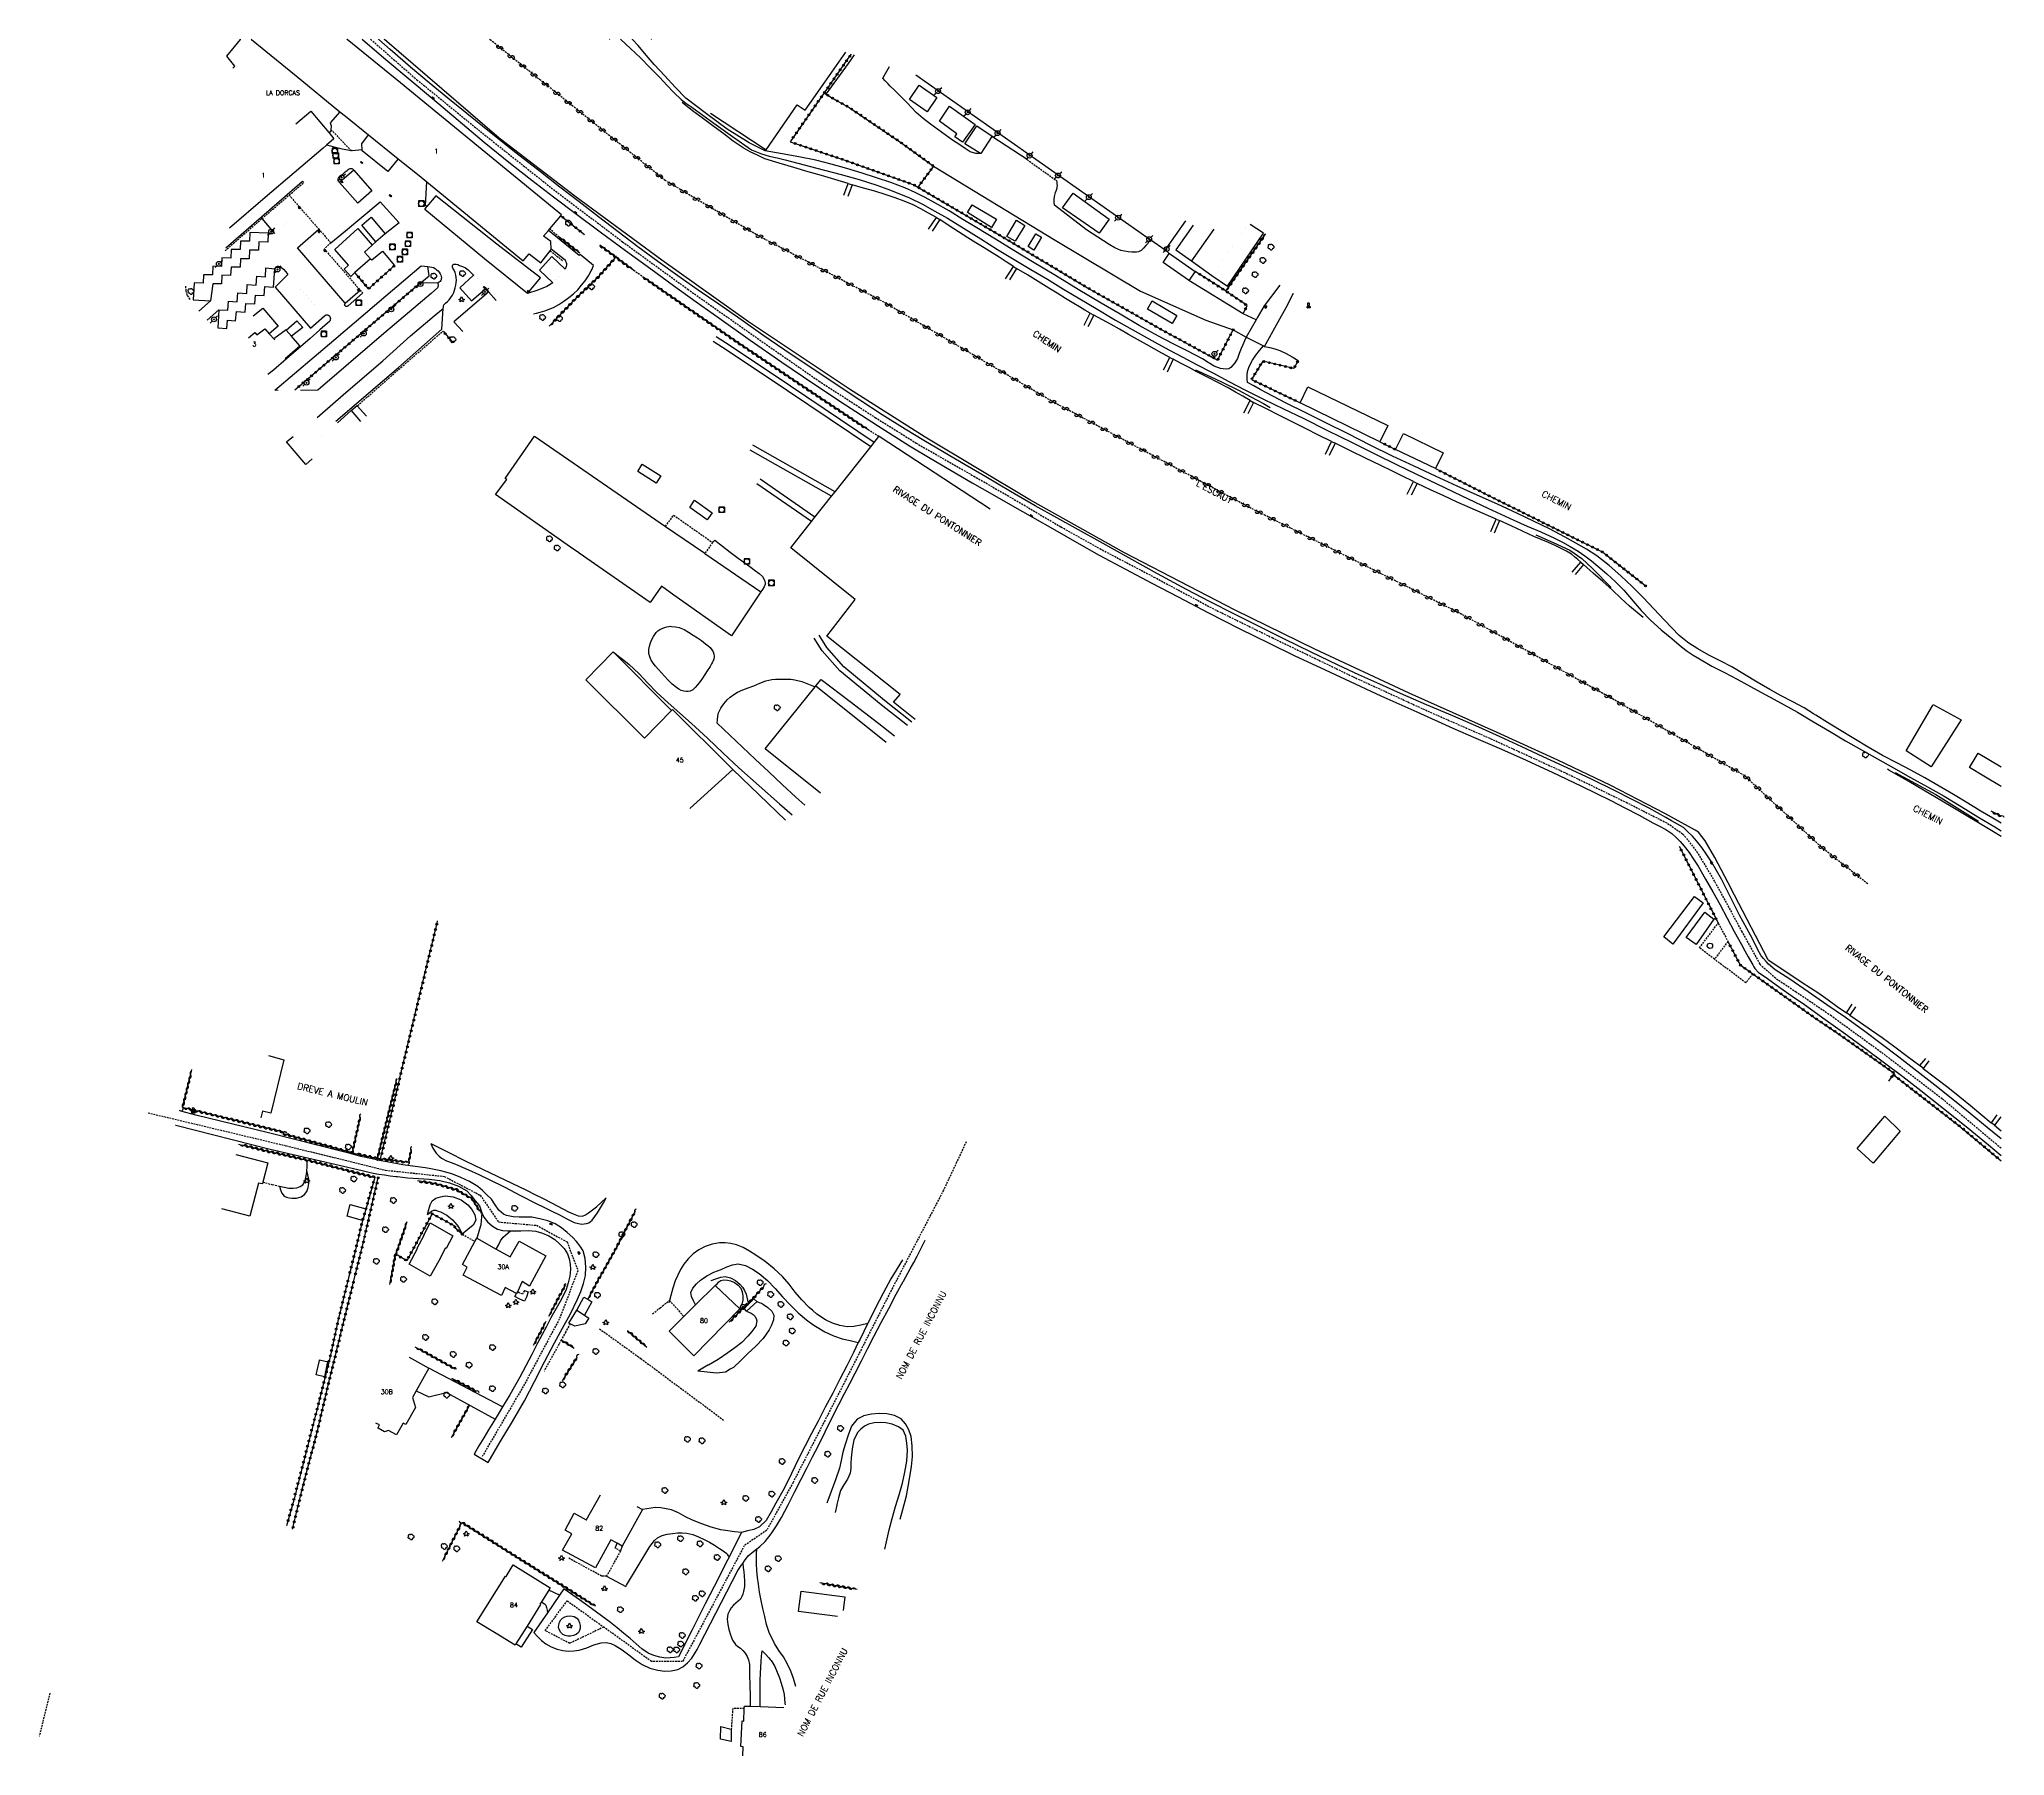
# Model space of a CAD drawing. Header units: millimetres. Extents: x 81006 to 82001, y 143028 to 144000.
# Drawn here: x 81464 to 82001, y 143202 to 143671 of the extents above; entities that cross this region are included whole.
import ezdxf
from ezdxf.enums import TextEntityAlignment as Align

# ---------------------------------------------------------------- set-up
doc = ezdxf.new("R2010")
doc.units = ezdxf.units.MM
doc.linetypes.add('DASHED', pattern=[0.75, 0.5, -0.25])
doc.layers.get('0').update_dxf_attribs({"linetype": 'CONTINUOUS'})
for name, color, linetype in [('W0001', 6, 'DASHED'), ('W0006', 2, 'CONTINUOUS'), ('W0008', 7, 'CONTINUOUS'), ('W0010', 4, 'CONTINUOUS'), ('W0015', 2, 'CONTINUOUS'), ('W0017', 7, 'CONTINUOUS'), ('W0071', 7, 'CONTINUOUS'), ('W0101', 7, 'CONTINUOUS'), ('W0104', 1, 'CONTINUOUS'), ('W0105', 7, 'CONTINUOUS'), ('W0112', 1, 'DASHED'), ('W0132', 7, 'CONTINUOUS'), ('W0211', 2, 'CONTINUOUS'), ('W0214', 2, 'CONTINUOUS'), ('W0300', 7, 'CONTINUOUS'), ('W0303', 7, 'CONTINUOUS'), ('W0310', 3, 'CONTINUOUS'), ('W0323', 7, 'CONTINUOUS'), ('W0401', 7, 'CONTINUOUS'), ('W0420', 7, 'CONTINUOUS'), ('W0438', 7, 'CONTINUOUS'), ('W0473', 7, 'CONTINUOUS'), ('W0500', 5, 'DASHED'), ('W0510', 5, 'CONTINUOUS'), ('W0511', 5, 'CONTINUOUS'), ('W0515', 5, 'CONTINUOUS'), ('W0700', 7, 'CONTINUOUS'), ('W0984', 7, 'CONTINUOUS'), ('W0985', 4, 'CONTINUOUS'), ('W0989', 7, 'CONTINUOUS'), ('W0991', 7, 'CONTINUOUS'), ('W1102', 7, 'CONTINUOUS')]:
    doc.layers.add(name, color=color, linetype=linetype)
doc.styles.get("Standard").update_dxf_attribs({"font": 'romans.shx', "width": 0.85})

# ---------------------------------------------------------------- blocks, each defined once
blk = doc.blocks.new('T300')
for p, q in [((-0.8, 0.51), (-0.86, 0.34)), ((-0.86, 0.34), (-0.86, 0.17)), ((-0.86, 0.17), (-0.74, 0.06)), ((-0.69, 0.63), (-0.8, 0.51)), ((-0.8, -0.06), (-0.74, 0.06)), ((-0.74, 0.06), (-0.69, 0.11)), ((-0.57, 0.69), (-0.69, 0.63)), ((-0.46, 0.69), (-0.57, 0.69)), ((-0.29, 0.63), (-0.46, 0.69)), ((-0.29, 0.63), (-0.17, 0.74)), ((-0.23, 0.57), (-0.29, 0.63)), ((-0.17, 0.74), (-0.06, 0.8)), ((-0.06, 0.8), (0.06, 0.8)), ((0.06, 0.8), (0.23, 0.74)), ((0.23, 0.74), (0.34, 0.63)), ((0.34, 0.63), (0.4, 0.51)), ((0.46, 0.46), (0.34, 0.46)), ((0.4, 0.51), (0.4, 0.46)), ((0.57, 0.4), (0.46, 0.46)), ((0.57, 0.4), (0.69, 0.29)), ((0.69, 0.29), (0.74, 0.17)), ((0.74, 0.06), (0.69, -0.17)), ((0.74, 0.17), (0.74, 0.06)), ((-0.8, -0.17), (-0.8, -0.06)), ((-0.8, -0.23), (-0.8, -0.17)), ((-0.74, -0.34), (-0.8, -0.23)), ((-0.69, -0.4), (-0.74, -0.34)), ((-0.51, -0.46), (-0.69, -0.4)), ((-0.4, -0.46), (-0.51, -0.46)), ((-0.4, -0.46), (-0.34, -0.46)), ((-0.34, -0.46), (-0.34, -0.4)), ((-0.34, -0.51), (-0.34, -0.46)), ((-0.29, -0.63), (-0.34, -0.51)), ((-0.17, -0.74), (-0.29, -0.63)), ((-0.06, -0.8), (-0.17, -0.74)), ((0.06, -0.8), (-0.06, -0.8)), ((0.17, -0.74), (0.06, -0.8)), ((0.23, -0.69), (0.17, -0.74)), ((0.29, -0.46), (0.23, -0.46)), ((0.29, -0.63), (0.23, -0.69)), ((0.46, -0.4), (0.29, -0.46)), ((0.34, -0.51), (0.29, -0.63)), ((0.34, -0.51), (0.34, -0.46)), ((0.57, -0.34), (0.46, -0.4)), ((0.63, -0.29), (0.57, -0.34)), ((0.69, -0.17), (0.63, -0.29))]:
    blk.add_line(p, q)
blk = doc.blocks.new('T303')
for p, q in [((-0.77, 0), (-0.28, 0.21)), ((-0.28, -0.21), (-0.77, 0)), ((-0.28, 0.21), (0, 0.83)), ((0, 0.83), (0.28, 0.21)), ((0.28, 0.21), (0.83, 0)), ((0.83, 0), (0.28, -0.21)), ((-0.49, -0.63), (-0.28, -0.21)), ((0, -0.35), (-0.49, -0.63)), ((0.56, -0.63), (0, -0.35)), ((0.28, -0.21), (0.56, -0.63))]:
    blk.add_line(p, q)
blk = doc.blocks.new('T438')
for p, q in [((-0.4, 0.2), (0.4, 0.2)), ((-0.4, -0.2), (-0.4, 0.2)), ((0.15, 1.1), (-0.3, 1.1)), ((-0.3, 1.1), (-0.3, 0.5)), ((-0.3, 0.5), (0.15, 0.5)), ((0.3, 0.65), (0.3, 0.95)), ((0.4, 0.2), (0.4, -0.2))]:
    blk.add_line(p, q)
at = {"flags": 128}
for points in [[(-0.4, -0.2), (0.4, 0.2)], [(0.4, -0.2), (-0.4, -0.2)]]:
    blk.add_lwpolyline(points, dxfattribs=at)
for centre, major_axis, start_param, end_param in [((0.15, 0.95), (0.106, -0.106), 0.785398, 2.356194), ((0.15, 0.65), (0.106, 0.106), 3.926991, 5.497787)]:
    blk.add_ellipse(centre, major_axis=major_axis, ratio=1, start_param=start_param, end_param=end_param)
blk = doc.blocks.new('T401')
for p, q in [((-0.3, 0.3), (0, 0.3)), ((-0.3, -0.25), (-0.3, 0.3)), ((-0.3, 0.15), (0, 0.15)), ((-0.3, 0), (0, 0)), ((0, 0.3), (0, -0.25)), ((-0.3, -0.15), (0, -0.15)), ((-0.3, -0.25), (-0.3, -0.3)), ((-0.3, -0.3), (0, -0.3)), ((0, -0.3), (0, -0.25))]:
    blk.add_line(p, q)
blk = doc.blocks.new('T473')
for p, q in [((-0.166667, 0.166667), (0.166667, -0.166667)), ((-0.166667, -0.166667), (0.166667, 0.166667)), ((0.500001, 0.500001), (1.000002, 1.000002)), ((-1.000002, -1.000002), (-0.500001, -0.500001))]:
    blk.add_line(p, q)
blk.add_ellipse((0, 0), major_axis=(0.471405, 0.471405), ratio=1, start_param=5.4977871438, end_param=11.780972451)
blk = doc.blocks.new('T420')
for p, q in [((0.75, 0.75), (-0.75, 0.75)), ((-0.75, 0.75), (-0.75, -0.75)), ((0.75, 0.75), (0.75, -0.75)), ((0.75, -0.75), (-0.75, -0.75))]:
    blk.add_line(p, q)
blk.add_ellipse((0, 0), major_axis=(-0.53, 0.53), ratio=1, start_param=3.926991, end_param=10.210176)
blk = doc.blocks.new('t310o')
at = {"color": 0, "linetype": 'Continuous'}
for centre, start, end in [((-0.5, 0.38), 216.8699, 323.1304), ((0.5, -0.37), 36.8699, 143.1303)]:
    blk.add_arc(centre, 0.625, start, end, dxfattribs=at)
blk = doc.blocks.new('t323o')
at = {"color": 0, "linetype": 'Continuous'}
for radius in [0.25, 0.15]:
    blk.add_circle((0, 0), radius, dxfattribs=at)
blk = doc.blocks.new('t500o')
at = {"color": 0, "linetype": 'Continuous'}
for centre, start, end in [((-0.5, 0.625), 216.8699, 323.1301), ((0.5, -0.125), 36.8699, 143.1301), ((0.5, -0.625), 36.8699, 143.1301), ((-0.5, 0.125), 216.8699, 323.1301)]:
    blk.add_arc(centre, 0.625, start, end, dxfattribs=at)

msp = doc.modelspace()

# ---------------------------------------------------------------- linework, layer by layer
at = {"layer": 'W0001'}
for points in [[(81554.17, 143671), (81566.82, 143659.95), (81584.17, 143645.8), (81604.16, 143629.92), (81623.02, 143615.66), (81640.88, 143602.67), (81660.51, 143588.82), (81676.76, 143577.55), (81692.14, 143567.6), (81703.32, 143560.6), (81719.11, 143551.55), (81729.51, 143545.57), (81742.94, 143537.65), (81753.54, 143531.73), (81768.34, 143523.97), (81784.87, 143515.13), (81800.62, 143507.4), (81822.78, 143496.7), (81843.89, 143487), (81860.41, 143479.76), (81880.36, 143470.65), (81897.4, 143462.39), (81908.77, 143456.61), (81912.96, 143453.69), (81916.72, 143448.91), (81921.66, 143440.67), (81929, 143427.14), (81933.98, 143418.08), (81938.5, 143414.14), (81943.76, 143410.64), (81953.35, 143404.14), (81966.74, 143394.4), (81983.89, 143381.29), (81998.37, 143369.13), (82000, 143367.8)], [(81493.33, 143377.47), (81531.13, 143368.46), (81558.28, 143361.78), (81574.32, 143360.08), (81584.11, 143354.95), (81589.15, 143347.62), (81599.55, 143346.71), (81607.89, 143342.17), (81610.84, 143334.27), (81605.76, 143321.09), (81596.26, 143303.29), (81584.7, 143283.54)], [(81716.99, 143369.55), (81714.38, 143363.95), (81710.8, 143356.3), (81696.5, 143328.91), (81683.55, 143303.46), (81669.67, 143276.42), (81662.46, 143263.31), (81656.33, 143259.11), (81639.45, 143227.4), (81630.98, 143227.42), (81617.89, 143236.86)]]:
    msp.add_lwpolyline(points, dxfattribs=at)
msp.add_lwpolyline([(81617.89, 143236.86), (81608.6, 143232.39), (81601.89, 143235.89), (81607.92, 143244.05)], close=True, dxfattribs=at)
at = {"layer": 'W0006'}
for points in [[(81549.58, 143635.26), (81554.46, 143629.57), (81550.65, 143626.2), (81545.63, 143631.85)], [(81597.05, 143601.49), (81585.35, 143611), (81568.96, 143624.47), (81569.5, 143625.24)], [(81526.16, 143617.96), (81526.04, 143615.55), (81523.59, 143615.62), (81523.48, 143613.32), (81521.03, 143613.33), (81520.93, 143610.93), (81518.6, 143610.96), (81518.52, 143608.67), (81516.08, 143608.68), (81515.87, 143606.41), (81513.48, 143606.48), (81513.36, 143604.12), (81510.99, 143604.1), (81510.39, 143599.48)], [(81547.26, 143598.88), (81534.15, 143613.95), (81540, 143619.1)], [(81784.7, 143619.05), (81778.59, 143610.4)], [(81512.67, 143597.01), (81515.11, 143596.97), (81515.29, 143599.39), (81517.72, 143599.26), (81517.87, 143601.64), (81520.34, 143601.51), (81520.43, 143603.93), (81522.85, 143603.76), (81523.03, 143606.21), (81525.39, 143606.06), (81525.53, 143608.47), (81527.96, 143608.25)], [(81528.93, 143574.98), (81527.98, 143575.08), (81544.12, 143588.72), (81558.31, 143600.84), (81568.03, 143609.05), (81569.85, 143608.92)], [(81572.56, 143604.38), (81572.63, 143603.6), (81572.45, 143603.04), (81570.71, 143601.51), (81557.19, 143589.99), (81539.73, 143575.06), (81535.02, 143574.93)], [(81586.43, 143601.91), (81588.53, 143599.55)], [(81539.58, 143567.55), (81547.36, 143574.42), (81557.51, 143583.08), (81565.11, 143589.95), (81571.57, 143595.4), (81574.04, 143597.4)], [(81538.22, 143556.29), (81536.49, 143554.73), (81531.19, 143560.96), (81531.28, 143561.03), (81533, 143562.4)]]:
    msp.add_lwpolyline(points, dxfattribs=at)
at = {"layer": 'W0006', "const_width": 0.003}
for points in [[(81535.9, 143631.85), (81547.35, 143618.64)], [(81535.36, 143624.41), (81527.93, 143617.89)], [(81784.2, 143606.45), (81794.02, 143620.34)], [(81531.56, 143606.65), (81541.56, 143595.41)], [(81582.34, 143606.61), (81585.63, 143602.83)], [(81607.34, 143608.11), (81603.96, 143604.4)]]:
    msp.add_lwpolyline(points, dxfattribs=at)
at = {"layer": 'W0008'}
for points in [[(81551.85, 143671), (81551.92, 143670.94)], [(81551.92, 143670.94), (81557.76, 143665.92), (81564.41, 143660.38), (81571.06, 143654.84), (81578.13, 143648.85), (81585.21, 143642.88), (81592.38, 143637.02), (81598.23, 143632.44), (81604.15, 143627.94), (81610.09, 143623.47), (81616.96, 143618.34), (81623.87, 143613.26), (81630.79, 143608.2), (81636.96, 143603.71), (81643.15, 143599.25), (81649.36, 143594.82), (81657.96, 143588.74), (81666.61, 143582.72), (81675.32, 143576.8), (81683.99, 143571.05), (81692.72, 143565.39), (81701.54, 143559.88), (81707.19, 143556.45), (81712.88, 143553.08), (81718.59, 143549.75), (81724.09, 143546.59), (81729.62, 143543.47), (81735.15, 143540.34), (81741.22, 143536.87), (81747.29, 143533.4), (81753.38, 143529.98), (81760.53, 143526.1), (81767.71, 143522.29), (81774.91, 143518.52), (81783.25, 143514.2), (81791.62, 143509.94), (81800.03, 143505.76), (81806.88, 143502.46), (81813.75, 143499.22), (81820.64, 143496), (81830.4, 143491.5), (81840.19, 143487.07), (81850.01, 143482.68), (81856.38, 143479.9), (81862.75, 143477.14), (81869.1, 143474.33), (81877.2, 143470.62), (81885.25, 143466.81), (81893.22, 143462.84), (81897.09, 143460.84), (81900.95, 143458.81), (81904.77, 143456.73), (81906.53, 143455.82), (81908.29, 143454.9), (81909.92, 143453.83), (81911.11, 143452.77), (81912.21, 143451.61), (81913.26, 143450.4), (81914.63, 143448.63), (81915.88, 143446.78), (81917.14, 143444.92), (81919.15, 143441.38), (81921.16, 143437.85), (81923.15, 143434.3), (81925.09, 143430.69), (81927, 143427.07), (81928.94, 143423.46), (81929.87, 143421.78), (81930.81, 143420.11), (81931.75, 143418.43), (81932.04, 143417.92), (81932.32, 143417.39), (81932.64, 143416.9), (81933.65, 143415.87), (81934.87, 143415.01), (81936.09, 143414.15), (81939.42, 143411.72), (81942.82, 143409.39), (81946.21, 143407.05), (81951.84, 143403), (81957.48, 143398.94), (81963.08, 143394.84), (81968.07, 143391.12), (81973.05, 143387.37), (81977.99, 143383.58), (81984.22, 143378.68), (81990.39, 143373.7), (81996.53, 143368.69), (82000, 143365.81)], [(81556.46, 143670.94), (81556.39, 143671)], [(82000, 143370.33), (81996.15, 143373.49), (81991.45, 143377.31), (81986.73, 143381.11), (81981.83, 143385.01), (81976.91, 143388.88), (81971.96, 143392.7), (81967.14, 143396.35), (81962.28, 143399.96), (81957.39, 143403.51), (81952.33, 143407.04), (81947.23, 143410.52), (81942.15, 143414.02), (81940.16, 143415.3), (81938.17, 143416.58), (81936.38, 143418.08), (81935.67, 143418.83), (81935.01, 143419.62), (81934.38, 143420.43), (81933.3, 143422.22), (81932.39, 143424.13), (81931.47, 143426.03), (81930.47, 143427.87), (81929.45, 143429.71), (81928.43, 143431.55), (81925.95, 143436.44), (81923.47, 143441.34), (81920.73, 143446.07), (81919.45, 143448.05), (81918.13, 143450), (81916.69, 143451.85), (81915.54, 143453.09), (81914.32, 143454.27), (81913.1, 143455.46), (81911.48, 143456.39), (81909.87, 143457.32), (81908.24, 143458.24), (81903.69, 143460.73), (81899.09, 143463.12), (81894.46, 143465.47), (81887.92, 143468.66), (81881.32, 143471.76), (81874.72, 143474.83), (81868.87, 143477.57), (81863.01, 143480.28), (81857.13, 143482.95), (81850.01, 143486.04), (81842.87, 143489.05), (81835.74, 143492.12), (81830.05, 143494.68), (81824.37, 143497.27), (81818.71, 143499.91), (81811.34, 143503.42), (81804.01, 143507), (81796.69, 143510.64), (81790.17, 143513.9), (81783.67, 143517.21), (81777.2, 143520.58), (81769.3, 143524.85), (81761.45, 143529.21), (81753.61, 143533.59), (81747.7, 143536.86), (81741.79, 143540.14), (81735.9, 143543.46), (81729.12, 143547.37), (81722.38, 143551.33), (81715.64, 143555.31), (81710.51, 143558.32), (81705.38, 143561.33), (81700.29, 143564.4), (81694.06, 143568.33), (81687.88, 143572.35), (81681.73, 143576.41), (81676.95, 143579.58), (81672.19, 143582.77), (81667.44, 143585.98), (81661.39, 143590.14), (81655.37, 143594.35), (81649.35, 143598.55), (81643.76, 143602.43), (81638.19, 143606.31), (81632.66, 143610.25), (81627.24, 143614.27), (81621.87, 143618.35), (81616.5, 143622.45), (81611.2, 143626.52), (81605.91, 143630.61), (81600.63, 143634.72), (81593.88, 143640), (81587.14, 143645.31), (81580.45, 143650.67), (81575.29, 143654.88), (81570.15, 143659.12), (81565.05, 143663.42), (81559.56, 143668.19), (81556.46, 143670.94)], [(81802.71, 143603.76), (81802.71, 143603.76), (81798.46, 143598.09), (81796.58, 143594.84), (81796.25, 143594.28), (81793.54, 143589.6)], [(81793.54, 143589.6), (81798.28, 143587.18), (81798.57, 143587.04), (81802.29, 143593.72), (81804.49, 143597.67), (81806.48, 143601.6), (81806.48, 143601.6), (81806.48, 143601.6)], [(81546.35, 143366.9), (81526.21, 143371.95), (81506.43, 143376.86), (81502.32, 143377.92), (81501.88, 143378.12)], [(81500.84, 143374.06), (81500.85, 143374.05), (81500.88, 143374.05), (81526.74, 143367.54), (81551.85, 143361.68)], [(81587.18, 143353.82), (81585.97, 143355.03), (81584.75, 143356.25), (81583.45, 143357.35), (81581.25, 143358.72), (81578.86, 143359.82), (81576.41, 143360.75), (81573.35, 143361.61), (81570.19, 143362.21), (81569.06, 143362.38), (81567.04, 143362.68), (81565.02, 143362.97), (81563.01, 143363.29), (81560.03, 143363.79), (81557.05, 143364.33), (81554.1, 143364.94), (81551.51, 143365.56), (81548.93, 143366.23), (81546.35, 143366.9)], [(81551.85, 143361.68), (81553.36, 143361.34), (81554.88, 143361), (81556.4, 143360.7), (81557.95, 143360.47), (81559.51, 143360.28), (81561.06, 143360.09)], [(81561.06, 143360.09), (81561.52, 143360.03), (81564.23, 143359.73), (81567.22, 143359.53), (81570.21, 143359.37), (81573.13, 143358.92), (81575.7, 143358.28), (81578.22, 143357.42), (81580.44, 143356.14), (81581.7, 143354.89), (81582.8, 143353.44), (81583.91, 143351.99)], [(81582.47, 143284.16), (81586.27, 143281.85), (81589.62, 143287.46), (81592.98, 143293.07), (81596.22, 143298.75), (81599.01, 143304.03), (81601.69, 143309.36), (81604.44, 143314.53), (81606.62, 143318.57), (81608.84, 143322.46), (81610.75, 143326.49), (81611.62, 143328.63), (81612.41, 143330.8), (81612.88, 143333.01), (81613.03, 143335.3), (81612.87, 143337.62), (81612.25, 143339.75), (81611.48, 143341.04), (81610.49, 143342.24), (81609.42, 143343.37), (81607.95, 143344.76), (81606.34, 143346.03), (81604.63, 143347.07), (81602.6, 143347.92), (81600.45, 143348.52), (81598.26, 143348.9), (81596.55, 143348.97), (81594.83, 143348.92), (81593.12, 143349.04), (81592.22, 143349.21), (81591.32, 143349.43), (81590.5, 143349.76), (81589.22, 143350.85), (81588.2, 143352.33), (81587.18, 143353.82)], [(81583.91, 143351.99), (81584.29, 143350.96), (81584.57, 143350.15), (81584.66, 143349.92), (81585.14, 143348.96), (81586.17, 143347.63), (81587.45, 143346.47), (81588.88, 143345.64), (81590.24, 143345.31), (81591.71, 143345.22), (81592.41, 143345.2), (81593.18, 143345.17), (81595.24, 143345.2), (81597.31, 143345.31), (81599.31, 143345.14), (81601.13, 143344.59), (81602.89, 143343.8), (81604.5, 143342.8), (81605.85, 143341.68), (81607.07, 143340.38), (81607.99, 143338.93), (81608.47, 143337.56), (81608.74, 143336.08), (81608.83, 143334.61), (81608.65, 143332.77), (81608.18, 143330.94), (81607.59, 143329.15), (81606.4, 143326.5), (81604.92, 143323.96), (81603.45, 143321.42), (81602.28, 143319.08), (81601.04, 143316.87), (81599.79, 143314.52), (81598.24, 143311.42), (81596.62, 143308.29), (81594.98, 143305.17), (81592.25, 143300.35), (81590.23, 143297.04), (81589.33, 143295.57), (81588.2, 143293.72), (81586.41, 143290.78), (81585.1, 143288.58), (81583.78, 143286.37), (81582.47, 143284.16)], [(81654.61, 143252.29), (81655.52, 143253.65), (81655.9, 143254.22), (81656.43, 143255.01), (81657.43, 143256.29), (81658.92, 143257.65), (81659.76, 143258.29), (81660.55, 143258.89), (81662.06, 143260.23), (81663.69, 143262.31), (81665.12, 143264.56), (81666.48, 143266.86), (81668.37, 143270.27), (81670.1, 143273.77), (81671.84, 143277.27), (81673.42, 143280.33), (81675.01, 143283.4), (81676.58, 143286.46), (81678.46, 143290.21), (81680.31, 143293.96), (81682.18, 143297.7), (81683.66, 143300.57), (81685.15, 143303.44), (81686.64, 143306.3), (81688.34, 143309.63), (81690.04, 143312.96), (81691.76, 143316.28), (81693.78, 143320.15), (81695.82, 143324), (81697.88, 143327.85), (81699.79, 143331.31), (81699.85, 143331.43), (81701.71, 143334.77), (81702.67, 143336.57), (81703.57, 143338.26), (81705.82, 143342.67), (81705.82, 143342.67)], [(81699.6, 143337.28), (81699.6, 143337.28), (81696.42, 143332.04), (81694.26, 143328.13), (81692.12, 143323.98), (81690.07, 143319.82), (81690.05, 143319.79), (81687.97, 143315.6), (81687.5, 143314.66), (81686.15, 143311.95), (81684.33, 143308.29), (81682.49, 143304.64), (81680.5, 143300.81), (81678.49, 143296.99), (81676.49, 143293.16), (81674.75, 143289.8), (81673.02, 143286.42), (81671.29, 143283.05), (81669.24, 143278.89), (81667.2, 143274.73), (81664.94, 143270.7), (81663.65, 143268.34), (81662.28, 143266.02), (81660.52, 143264.25), (81658.98, 143263.56), (81657.25, 143263.13), (81655.53, 143262.69)], [(81655.53, 143262.69), (81653.47, 143258.59), (81652.16, 143255.99), (81651.41, 143254.5), (81649.35, 143250.4), (81645.68, 143243.17), (81642, 143235.95), (81638.33, 143228.72)], [(81598.76, 143235.35), (81599.84, 143234.26), (81600.92, 143233.17), (81602.1, 143232.24), (81603.56, 143231.44), (81605.13, 143230.83), (81606.74, 143230.44), (81608.22, 143230.31), (81609.73, 143230.36), (81611.22, 143230.53), (81613.25, 143231.2), (81615.2, 143232), (81617.24, 143232.57), (81618.57, 143232.6), (81619.81, 143232.35), (81621.07, 143231.81), (81622.93, 143230.61), (81624.76, 143229.23), (81626.46, 143227.87), (81628.4, 143226.64), (81630.51, 143225.65), (81632.69, 143225.03), (81634.5, 143224.77), (81636.37, 143224.88), (81638.16, 143225.29), (81639.53, 143225.95), (81640.84, 143227.08), (81641.99, 143228.36), (81642.76, 143229.5), (81643.43, 143230.73), (81644.1, 143231.96), (81654.61, 143252.29)], [(81607.03, 143247.31), (81605.82, 143245.55), (81602.53, 143240.79), (81598.76, 143235.35)], [(81638.33, 143228.72), (81637.18, 143228.56), (81636.04, 143228.4), (81634.9, 143228.36), (81633.23, 143228.6), (81631.59, 143229.09), (81630.04, 143229.76), (81628.32, 143230.89), (81626.74, 143232.29), (81625.16, 143233.69), (81623.35, 143235.15), (81621.55, 143236.62), (81619.73, 143238.07), (81615.54, 143241.21), (81611.29, 143244.26), (81607.03, 143247.31)]]:
    msp.add_lwpolyline(points, dxfattribs=at)
at = {"layer": 'W0010'}
for points in [[(81779.66, 143580.58), (81783.93, 143578.67), (81786.78, 143577.38), (81791.49, 143575.02), (81794.85, 143573.24), (81798.25, 143571.39), (81800.11, 143570.28)], [(81872.74, 143535.48), (81877.5, 143533.45), (81882.04, 143531.35), (81885.36, 143529.07), (81888.27, 143526.33), (81893.35, 143521.1)], [(81971.02, 143470.54), (81982.1, 143464.49), (81993.73, 143457.2)]]:
    msp.add_lwpolyline(points, dxfattribs=at)
at = {"layer": 'W0015'}
msp.add_lwpolyline([(81608.82, 143234.35), (81608.1, 143234.37), (81607.37, 143234.53), (81606.75, 143234.83), (81606.21, 143235.36), (81605.79, 143236.05), (81605.57, 143236.77), (81605.6, 143237.46), (81605.8, 143238.19), (81606.15, 143238.8), (81606.65, 143239.26), (81607.27, 143239.61), (81607.93, 143239.83), (81608.85, 143239.89), (81609.8, 143239.72), (81610.56, 143239.31), (81611, 143238.74), (81611.3, 143238.01), (81611.44, 143237.27), (81611.42, 143236.6), (81611.27, 143235.92), (81610.99, 143235.35), (81610.4, 143234.85), (81609.62, 143234.51)], close=True, dxfattribs=at)
at = {"layer": 'W0017'}
for points in [[(81686.38, 143666.72), (81684.74, 143664.39), (81678.67, 143656.02)], [(81720.93, 143639.78), (81720.49, 143639.75), (81720.05, 143639.73), (81719.63, 143639.73), (81718.11, 143640.21), (81716.69, 143641.14), (81715.3, 143642.1), (81713.25, 143643.43), (81711.25, 143644.85), (81709.28, 143646.31), (81707.25, 143647.81), (81705.26, 143649.36), (81703.35, 143650.99), (81702.03, 143652.31), (81700.76, 143653.68), (81699.48, 143655.03), (81698.38, 143656.09), (81697.27, 143657.14), (81696.19, 143658.21), (81695.54, 143658.94), (81694.89, 143659.68), (81694.24, 143660.41), (81696.06, 143663.6)], [(81733.64, 143638.1), (81724.05, 143644.45)], [(81551.82, 143640.74), (81549.15, 143640.48), (81548.91, 143640.52), (81546.43, 143640.95), (81542.11, 143642.09)], [(81545.63, 143631.85), (81545.54, 143631.94), (81545.45, 143632.02), (81545.37, 143632.12), (81545.32, 143632.29), (81545.3, 143632.48), (81545.31, 143632.67), (81545.32, 143632.77), (81545.34, 143632.89), (81545.36, 143632.99), (81545.58, 143633.32), (81545.93, 143633.58), (81546.28, 143633.84), (81546.76, 143634.3), (81547.25, 143634.76), (81547.77, 143635.17), (81548.03, 143635.36), (81548.3, 143635.54), (81548.59, 143635.65), (81548.75, 143635.67), (81548.91, 143635.68), (81549.07, 143635.66), (81549.25, 143635.56), (81549.42, 143635.41), (81549.58, 143635.26)], [(81549.58, 143635.26), (81545.63, 143631.85)], [(81708.1, 143636.32), (81741.36, 143616.04), (81764.68, 143602.15), (81782.55, 143594.23), (81790.03, 143591.56), (81793.54, 143589.6)], [(81514.6, 143613.95), (81514.6, 143613.95), (81535.58, 143632.21), (81535.58, 143632.21), (81535.9, 143631.85)], [(81597.05, 143601.49), (81600.6, 143605.74), (81588.65, 143614.97), (81572.04, 143628.22), (81569.5, 143625.24), (81569.17, 143625.52), (81569.58, 143632.05)], [(81767.28, 143616.28), (81766.91, 143615.7), (81766.53, 143615.12), (81766.11, 143614.58), (81765.52, 143613.9), (81764.87, 143613.28), (81764.14, 143612.86), (81763.54, 143612.76), (81762.9, 143612.76), (81762.26, 143612.79), (81761.27, 143612.88), (81760.28, 143613.05), (81759.31, 143613.29), (81757.65, 143613.98), (81756.07, 143614.92), (81754.52, 143615.9), (81749.92, 143618.94), (81745.51, 143622.29), (81741.11, 143625.63), (81741.09, 143626.44), (81741.07, 143627.26), (81741.11, 143628.06), (81741.38, 143629.07), (81741.76, 143630.06), (81741.94, 143631.07), (81741.91, 143631.48), (81741.84, 143631.9), (81741.78, 143632.32)], [(81543.26, 143615.36), (81547.35, 143618.64), (81556.82, 143626.59), (81562, 143620.84), (81558.13, 143617.77)], [(81527.93, 143617.89), (81526.16, 143617.96), (81521.14, 143618.18), (81521.06, 143615.84), (81518.62, 143615.82), (81518.48, 143613.49), (81516.02, 143613.57), (81515.94, 143611.17), (81513.52, 143611.27), (81513.36, 143608.86), (81511, 143608.95), (81510.96, 143606.62), (81508.49, 143606.63), (81508.35, 143604.33), (81505.93, 143604.43), (81505.68, 143599.78), (81510.39, 143599.48), (81507.25, 143596.65)], [(81524.46, 143621.97), (81527.93, 143617.89)], [(81598.69, 143595.97), (81599.56, 143596.15), (81600.57, 143596.4), (81601.78, 143596.78), (81602.97, 143597.21), (81604.13, 143597.71), (81605.61, 143598.49), (81607.02, 143599.4), (81608.37, 143600.4), (81609.61, 143601.43), (81610.78, 143602.54), (81611.86, 143603.73), (81612.84, 143604.98), (81613.73, 143606.32), (81614.51, 143607.72), (81614.72, 143608.19), (81614.93, 143608.66), (81615.14, 143609.14), (81611.43, 143612.2), (81611.21, 143611.89), (81602.79, 143618.73)], [(81779.04, 143620.17), (81774.29, 143613.42), (81778.59, 143610.4), (81784.2, 143606.45), (81788.41, 143603.48), (81798.25, 143617.97), (81794.68, 143620.34)], [(81554.17, 143611), (81554.52, 143610.73), (81557.4, 143613.08), (81560.73, 143609.11)], [(81555.61, 143615.63), (81554.64, 143614.74)], [(81603.54, 143613.68), (81607.32, 143610.67), (81607.48, 143610.33), (81607.64, 143610), (81607.73, 143609.67), (81607.74, 143609.3), (81607.67, 143608.92), (81607.56, 143608.56), (81607.49, 143608.41), (81607.34, 143608.11)], [(81509.46, 143594.2), (81512.67, 143597.01), (81512.4, 143592.09), (81514.84, 143591.92), (81515, 143594.18), (81517.27, 143594.04), (81517.55, 143596.57), (81519.89, 143596.39), (81520.07, 143598.8), (81522.5, 143598.7), (81522.71, 143601.01), (81525.08, 143600.94), (81525.26, 143603.4), (81527.62, 143603.27), (81527.96, 143608.25)], [(81527.99, 143608.37), (81528.1, 143608.54), (81528.22, 143608.7), (81528.36, 143608.83), (81528.52, 143608.89), (81528.7, 143608.93), (81528.88, 143608.95), (81529.14, 143608.91), (81529.39, 143608.82), (81529.64, 143608.72), (81530.37, 143608.17), (81530.96, 143607.41), (81531.56, 143606.65), (81528.07, 143603.25), (81537.77, 143591.98), (81541.56, 143595.41), (81541.81, 143595.53), (81542.06, 143595.65), (81542.31, 143595.69), (81542.52, 143595.64), (81542.73, 143595.52), (81542.9, 143595.38), (81543.03, 143595.18), (81543.12, 143594.93), (81543.17, 143594.68), (81543.15, 143594.43), (81543.1, 143594.17), (81543.04, 143593.91)], [(81544.65, 143566.63), (81561.77, 143581.27), (81573.62, 143591.71), (81574.04, 143597.4), (81574.19, 143598.42), (81574.68, 143598.86), (81575.16, 143599.29), (81575.61, 143599.76), (81576.1, 143600.38), (81576.54, 143601.04), (81576.9, 143601.74), (81577.13, 143602.39), (81577.3, 143603.06), (81577.43, 143603.74), (81577.55, 143604.46), (81577.62, 143605.18), (81577.6, 143605.9), (81577.47, 143606.55), (81577.27, 143607.2), (81577.01, 143607.83), (81576.84, 143608.12), (81576.65, 143608.4), (81576.55, 143608.7), (81576.55, 143608.9), (81576.59, 143609.12), (81576.67, 143609.3), (81576.79, 143609.41), (81576.94, 143609.5), (81577.09, 143609.56), (81577.54, 143609.56), (81578, 143609.38), (81578.46, 143609.17), (81579.29, 143608.85), (81580.09, 143608.47), (81580.82, 143607.99), (81581.33, 143607.54), (81581.79, 143607.08), (81582.27, 143606.55), (81582.3, 143606.51)], [(81582.34, 143606.61), (81582.27, 143606.55), (81578.54, 143603.07), (81581.79, 143599.47), (81585.63, 143602.83), (81586.43, 143601.91), (81585.76, 143601.34), (81576.91, 143593.77), (81579.38, 143591.09)], [(81607.34, 143608.11), (81603.7, 143611.63), (81600.35, 143607.87), (81603.9, 143604.47), (81603.96, 143604.4), (81602.37, 143603.44), (81599.9, 143602.37), (81597.05, 143601.49)], [(81551.99, 143601.61), (81548.04, 143598.15), (81547.93, 143598.07), (81547.81, 143597.99), (81547.68, 143597.95), (81547.53, 143597.95), (81547.38, 143597.99), (81547.25, 143598.06), (81547.16, 143598.17), (81547.1, 143598.3), (81547.07, 143598.44), (81547.1, 143598.58), (81547.18, 143598.73), (81547.26, 143598.88), (81551.29, 143602.41)], [(81796.25, 143594.28), (81792.69, 143595.97), (81777.91, 143605.04), (81777.82, 143605.1)], [(81543.04, 143593.91), (81540.32, 143591.54), (81537.66, 143589.2), (81534.97, 143586.88), (81531.16, 143583.6), (81527.6, 143580.49), (81526.07, 143579.37)], [(81798.57, 143587.04), (81799.97, 143586.71), (81801.38, 143586.38), (81802.74, 143585.95), (81804.46, 143585.13), (81806.12, 143584.14), (81807.78, 143583.14)], [(81647.65, 143533.42), (81648.29, 143534.07), (81650.4, 143532.42), (81652.51, 143530.77), (81654.63, 143529.14), (81656.24, 143528), (81657.87, 143526.88), (81659.4, 143525.65), (81660.36, 143524.89), (81661.28, 143524.1), (81661.87, 143523.14), (81661.96, 143522.77), (81662.02, 143522.38), (81662.03, 143522), (81661.8, 143521.27), (81661.35, 143520.57), (81660.9, 143519.88)], [(81620.45, 143503.48), (81621.94, 143502.34), (81623.43, 143501.2), (81624.88, 143500.03), (81627.48, 143497.58), (81629.94, 143494.98), (81632.44, 143492.43), (81635.56, 143489.56), (81638.74, 143486.75), (81641.9, 143483.92), (81646.24, 143479.88), (81650.54, 143475.81), (81654.88, 143471.78), (81660.38, 143466.84), (81665.94, 143461.97), (81669.43, 143458.93)], [(81672.85, 143461.58), (81670.41, 143463.76), (81666.7, 143467.23), (81663.03, 143470.72), (81659.35, 143474.21), (81655.88, 143477.47), (81652.4, 143480.73), (81648.92, 143483.98), (81649.01, 143484.96), (81649.1, 143485.93), (81649.3, 143486.87), (81649.88, 143488.14), (81650.7, 143489.32), (81651.64, 143490.38), (81652.51, 143491.15), (81653.47, 143491.83), (81654.47, 143492.45), (81655.89, 143493.14), (81657.39, 143493.7), (81658.9, 143494.24), (81660.54, 143494.92), (81662.2, 143495.58), (81663.9, 143495.98), (81664.83, 143496.04), (81665.78, 143496.03), (81666.72, 143496.01), (81667.88, 143496.01), (81669.04, 143496), (81670.18, 143495.9), (81672.05, 143495.42), (81673.87, 143494.69), (81675.7, 143493.96)], [(81675.89, 143494.2), (81677.38, 143495.92), (81685.26, 143489.91), (81693.14, 143483.89), (81697.38, 143480.59)], [(81529.22, 143357.42), (81530.5, 143357.14), (81531.78, 143356.86), (81533.04, 143356.83), (81533.97, 143357), (81534.9, 143357.29), (81535.64, 143357.77), (81536.09, 143358.48), (81536.38, 143359.36), (81536.57, 143360.27), (81536.66, 143360.74), (81536.72, 143361.23), (81536.77, 143361.71), (81536.81, 143362.65), (81536.8, 143363.6), (81536.79, 143364.55)], [(81584.57, 143350.15), (81584.5, 143349.06), (81584.42, 143347.96), (81584.28, 143346.88), (81583.98, 143345.62), (81583.58, 143344.39), (81583.18, 143343.15)], [(81588.49, 143340.22), (81589.11, 143341.32), (81589.72, 143342.42), (81590.45, 143343.43), (81591.07, 143344.05), (81591.74, 143344.62), (81592.41, 143345.2)], [(81675.06, 143323.4), (81674.06, 143324.28), (81672.04, 143326.3), (81670.26, 143328.4), (81668.6, 143330.62), (81666.81, 143332.71), (81664.52, 143334.83), (81662.05, 143336.78), (81659.47, 143338.54), (81657.79, 143339.62), (81656.05, 143340.62), (81654.24, 143341.35), (81652.7, 143341.7), (81651.11, 143341.89), (81649.55, 143341.88), (81647.59, 143341.56), (81645.67, 143340.93), (81643.9, 143340.04), (81642.39, 143338.92), (81641.03, 143337.54), (81639.83, 143336.05), (81638.93, 143334.62), (81638.16, 143333.09), (81638.07, 143332.89), (81637.48, 143331.53), (81636.78, 143329.55), (81636.22, 143327.51), (81635.85, 143326.15), (81635.66, 143325.48)], [(81642.99, 143324.92), (81642.46, 143326.07), (81641.93, 143327.21), (81641.75, 143328.31), (81642.26, 143329.54), (81643.26, 143330.7), (81644.37, 143331.74), (81644.61, 143331.9), (81646.07, 143332.94), (81648.01, 143333.87), (81650, 143334.67), (81651.53, 143335.33), (81653.1, 143335.92), (81654.65, 143336.17), (81656.63, 143335.73), (81658.58, 143334.72), (81660.42, 143333.55), (81662.69, 143331.65), (81664.73, 143329.41), (81666.78, 143327.17), (81668.91, 143324.98), (81671.05, 143322.8), (81673.34, 143320.82), (81675.08, 143319.6)], [(81690.07, 143319.82), (81688.19, 143319.45), (81686.32, 143319.08), (81684.46, 143318.97), (81682.44, 143319.32), (81680.44, 143319.99), (81678.55, 143320.86), (81676.21, 143322.39), (81675.06, 143323.4)], [(81675.08, 143319.6), (81675.08, 143319.6), (81675.76, 143319.12), (81678.32, 143317.62), (81680.56, 143316.58), (81680.99, 143316.38), (81683.12, 143315.7), (81685.31, 143315.18), (81687.5, 143314.66)], [(81590.23, 143297.04), (81570.07, 143307.66)], [(81566.66, 143301.44), (81570.06, 143299.84), (81574.88, 143301.03), (81588.2, 143293.72)], [(81655.53, 143262.69), (81653.66, 143262.92), (81651.8, 143263.15), (81649.96, 143263.47), (81647.3, 143264.17), (81644.7, 143265.05), (81642.14, 143266.07), (81640.24, 143267.04), (81638.36, 143268.09), (81636.41, 143268.89), (81634.98, 143269.23), (81633.51, 143269.44), (81632.04, 143269.51), (81630.85, 143269.4), (81629.66, 143269.19), (81628.48, 143268.98)], [(81624.17, 143248.3), (81630.49, 143258.85)], [(81630.49, 143258.85), (81631.15, 143259.7), (81631.81, 143260.56), (81632.57, 143261.27), (81633.84, 143261.9), (81635.29, 143262.26), (81636.75, 143262.48), (81638.03, 143262.61), (81639.33, 143262.63), (81640.6, 143262.53), (81642.24, 143262.14), (81643.83, 143261.54), (81645.38, 143260.83), (81646.81, 143260.08), (81648.2, 143259.23), (81649.55, 143258.33), (81650.24, 143257.9), (81650.93, 143257.46), (81651.52, 143256.93), (81651.74, 143256.63), (81651.95, 143256.31), (81652.16, 143255.99)], [(81670.38, 143220.64), (81669.79, 143222.76), (81669.02, 143224.84), (81668.1, 143226.86), (81667.01, 143228.71), (81665.77, 143230.49), (81664.63, 143232.33), (81664.11, 143233.34), (81663.62, 143234.37), (81663.17, 143235.41), (81662.45, 143237.54), (81661.91, 143239.72), (81661.42, 143241.92), (81660.94, 143244.14), (81660.53, 143246.37), (81660.19, 143248.62), (81659.94, 143250.45), (81659.74, 143252.3), (81659.63, 143254.14), (81659.64, 143255.52), (81659.7, 143256.91), (81659.76, 143258.29)], [(81655.9, 143254.22), (81656.06, 143253.1), (81656.21, 143251.98), (81656.32, 143250.86), (81656.4, 143249.42), (81656.39, 143247.97), (81656.15, 143246.58), (81655.92, 143245.87), (81655.63, 143245.17), (81655.26, 143244.53), (81654.69, 143243.93), (81654.01, 143243.41), (81653.4, 143242.84), (81652.79, 143242.09), (81652.25, 143241.27), (81651.87, 143240.42), (81651.68, 143239.05), (81651.82, 143237.59), (81652.13, 143236.17), (81652.52, 143234.72), (81653.08, 143233.3), (81653.89, 143232.08), (81654.55, 143231.53), (81655.29, 143231.05), (81655.95, 143230.49), (81656.58, 143229.71), (81657.1, 143228.83), (81657.5, 143227.92), (81657.75, 143226.59), (81657.75, 143225.18), (81657.74, 143223.77), (81657.85, 143220.91), (81657.92, 143218.05), (81657.98, 143215.19)], [(81605.82, 143245.55), (81602.87, 143246.99)], [(81618.64, 143250.74), (81623.91, 143247.93), (81624.17, 143248.3)], [(81600.88, 143243.79), (81601.29, 143243.51), (81601.7, 143243.22), (81602.04, 143242.88), (81602.3, 143242.25), (81602.42, 143241.52), (81602.53, 143240.79)], [(81660.68, 143215.1), (81660.66, 143216.92), (81660.65, 143218.75), (81660.65, 143220.57), (81660.69, 143222.36), (81660.74, 143224.14), (81660.83, 143225.92), (81660.94, 143227.41), (81661.07, 143228.89), (81661.2, 143230.38), (81662.12, 143229.42), (81663.04, 143228.47), (81663.41, 143228.01), (81663.66, 143227.69), (81663.86, 143227.45), (81664.68, 143226.04), (81665.34, 143224.53), (81665.92, 143222.99), (81666.43, 143221.48), (81666.87, 143219.94), (81667.2, 143218.38), (81667.36, 143217.22), (81667.46, 143216.05), (81667.5, 143215.57)]]:
    msp.add_lwpolyline(points, dxfattribs=at)
for points in [[(81567.76, 143604.35), (81570.15, 143606.34), (81569.85, 143608.92), (81570.37, 143608.83), (81570.88, 143608.73), (81571.37, 143608.57), (81571.82, 143608.32), (81572.23, 143608.01), (81572.61, 143607.66), (81572.92, 143607.3), (81573.2, 143606.91), (81573.39, 143606.48), (81573.47, 143606.16), (81573.51, 143605.82), (81573.5, 143605.49), (81573.47, 143605.35), (81573.43, 143605.2), (81573.37, 143605.07), (81573.15, 143604.81), (81572.89, 143604.59), (81572.56, 143604.38)], [(81640.42, 143492.66), (81639.84, 143492.73), (81639.12, 143492.96), (81638.44, 143493.32), (81637.78, 143493.72), (81636.6, 143494.65), (81635.54, 143495.76), (81634.51, 143496.9), (81633.67, 143497.77), (81632.84, 143498.67), (81632.07, 143499.61), (81631.46, 143500.41), (81630.88, 143501.23), (81630.47, 143502.11), (81630.28, 143503.09), (81630.27, 143504.11), (81630.4, 143505.11), (81630.66, 143506), (81631.04, 143506.87), (81631.5, 143507.69), (81631.85, 143508.24), (81632.24, 143508.77), (81632.69, 143509.23), (81633.25, 143509.61), (81633.87, 143509.91), (81634.51, 143510.16), (81635.12, 143510.32), (81635.74, 143510.44), (81636.08, 143510.54), (81636.47, 143510.42), (81637.51, 143510.34), (81638.54, 143510.18), (81639.86, 143509.64), (81641.11, 143508.89), (81642.34, 143508.1), (81643.51, 143507.35), (81644.65, 143506.57), (81645.74, 143505.72), (81646.36, 143505.22), (81646.97, 143504.7), (81647.46, 143504.1), (81647.78, 143503.5), (81648.01, 143502.84), (81648.08, 143502.35), (81648.1, 143502.23), (81648.1, 143502.18), (81647.98, 143501.52), (81647.7, 143500.86), (81647.63, 143500.7), (81647.39, 143500.21), (81646.99, 143499.5), (81646.84, 143499.23), (81646.19, 143498.29), (81645.53, 143497.36), (81644.89, 143496.36), (81644.25, 143495.36), (81643.51, 143494.45), (81642.93, 143493.79), (81642.29, 143493.17), (81641.58, 143492.77), (81641.02, 143492.67)]]:
    msp.add_lwpolyline(points, close=True, dxfattribs=at)
at = {"layer": 'W0071'}
for points in [[(81622.48, 143671), (81622.55, 143670.94)], [(81622.55, 143670.94), (81625.26, 143668.51), (81627.98, 143665.89), (81630.64, 143663.21), (81633.28, 143660.52), (81635.2, 143658.48), (81637.1, 143656.44), (81639.12, 143654.54), (81640.38, 143653.56), (81641.68, 143652.62), (81642.98, 143651.69), (81648.05, 143648.03), (81653.15, 143644.42), (81658.26, 143640.8), (81659.18, 143640.42), (81660.11, 143640.03), (81661.05, 143639.67), (81663.18, 143639.04), (81665.36, 143638.55), (81667.54, 143638.05), (81670.98, 143637.16), (81674.43, 143636.26), (81677.86, 143635.33), (81682.8, 143634), (81687.72, 143632.63), (81692.59, 143631.08), (81695.59, 143630), (81698.57, 143628.86), (81701.5, 143627.61), (81705.02, 143625.88), (81708.47, 143624), (81711.88, 143622.05), (81716.49, 143619.28), (81721.04, 143616.4), (81725.6, 143613.54), (81730.12, 143610.8), (81734.67, 143608.1), (81739.21, 143605.38), (81743.65, 143602.7), (81748.08, 143600.01), (81752.53, 143597.35), (81757.85, 143594.23), (81763.2, 143591.15), (81768.59, 143588.15), (81772.38, 143586.11), (81776.2, 143584.11), (81780.01, 143582.1), (81784.4, 143579.76), (81788.79, 143577.41), (81793.2, 143575.11), (81798.48, 143572.49), (81803.79, 143569.93), (81809.1, 143567.37), (81815.81, 143564.05), (81822.52, 143560.71), (81829.24, 143557.4), (81834.65, 143554.76), (81840.08, 143552.13), (81845.51, 143549.52), (81852.55, 143546.14), (81859.6, 143542.78), (81866.69, 143539.51), (81870.41, 143537.91), (81874.14, 143536.34), (81877.8, 143534.63), (81879.99, 143533.5), (81882.16, 143532.31), (81884.27, 143531.03), (81886.14, 143529.75), (81887.95, 143528.38), (81889.72, 143526.96), (81892.16, 143524.84), (81894.51, 143522.62), (81896.83, 143520.37), (81899.39, 143517.35), (81901.55, 143514.86), (81904.09, 143512.19), (81907, 143509.56), (81909.93, 143507.2), (81912.56, 143504.91), (81914.15, 143503.74), (81915.79, 143502.64), (81917.45, 143501.57), (81920.82, 143499.62), (81924.29, 143497.84), (81927.75, 143496.04), (81933.26, 143493.06), (81938.77, 143490.06), (81944.24, 143487), (81948.65, 143484.42), (81953.04, 143481.8), (81957.44, 143479.2), (81961.79, 143476.7), (81966.17, 143474.23), (81970.54, 143471.77), (81975.17, 143469.2), (81979.8, 143466.64), (81984.4, 143464.03), (81989.01, 143461.26), (81993.6, 143458.44), (81998.2, 143455.65), (82000, 143454.59)], [(81625.81, 143670.94), (81625.75, 143671)], [(81640.39, 143654.9), (81637.48, 143657.95), (81634.57, 143661), (81631.7, 143664.09), (81629.49, 143666.69), (81627.31, 143669.32), (81625.81, 143670.94)], [(81793.54, 143589.6), (81793.09, 143588.54), (81792.63, 143587.48), (81792.17, 143586.42), (81791.65, 143585.06), (81791.13, 143583.71), (81790.42, 143582.5), (81789.93, 143581.88), (81789.38, 143581.3), (81788.77, 143580.91), (81788.05, 143580.81), (81787.26, 143580.89), (81786.49, 143581.03), (81784.79, 143581.67), (81783.18, 143582.67), (81781.58, 143583.67), (81777.58, 143585.73), (81773.56, 143587.76), (81769.57, 143589.85), (81764.32, 143592.78), (81759.11, 143595.81), (81753.93, 143598.87), (81747.64, 143602.6), (81741.38, 143606.38), (81735.12, 143610.17), (81730.04, 143613.27), (81724.97, 143616.38), (81719.88, 143619.46), (81716.1, 143621.77), (81712.31, 143624.06), (81708.46, 143626.26), (81705.76, 143627.71), (81703.03, 143629.13), (81700.25, 143630.42), (81696.42, 143631.89), (81692.49, 143633.16), (81688.55, 143634.36), (81684.35, 143635.64), (81680.12, 143636.84), (81675.86, 143637.92), (81671.29, 143638.88), (81666.69, 143639.71), (81662.08, 143640.53), (81660.6, 143641.24), (81659.11, 143641.95), (81657.64, 143642.69), (81651.68, 143646.4), (81646.04, 143650.65), (81640.39, 143654.9)], [(81946.09, 143488.21), (81942.96, 143489.86), (81939.82, 143491.52), (81936.71, 143493.21), (81933.23, 143495.24), (81929.77, 143497.33), (81926.28, 143499.37), (81923.18, 143501.02), (81920.07, 143502.63), (81917.01, 143504.36), (81916.05, 143504.94), (81915.09, 143505.53), (81914.17, 143506.16), (81911.97, 143508.02), (81909.95, 143510.11), (81907.95, 143512.21), (81904.98, 143515.27), (81902.05, 143518.36), (81899.04, 143521.36), (81895.95, 143524.29), (81892.79, 143527.12), (81889.45, 143529.73), (81886.63, 143531.55), (81883.71, 143533.23), (81880.75, 143534.86), (81876.46, 143537.11), (81872.1, 143539.24), (81867.73, 143541.33), (81862.24, 143543.86), (81856.72, 143546.31), (81851.21, 143548.79), (81845.32, 143551.51), (81839.44, 143554.26), (81833.57, 143557.06), (81827.48, 143560.05), (81821.41, 143563.08), (81815.34, 143566.13), (81809.9, 143568.83), (81804.47, 143571.53), (81799.09, 143574.33), (81797.36, 143575.27), (81795.63, 143576.22), (81793.9, 143577.18), (81793.86, 143578.18), (81793.82, 143579.19), (81793.91, 143580.17), (81794.23, 143581.23), (81794.71, 143582.26), (81795.25, 143583.25), (81796.17, 143584.61), (81797.23, 143585.9), (81798.28, 143587.18)], [(82000, 143456.63), (81997.67, 143458.02), (81994.24, 143460.08), (81990.81, 143462.14), (81986.92, 143464.49), (81983.03, 143466.82), (81979.1, 143469.09), (81975.26, 143471.14), (81971.4, 143473.14), (81967.56, 143475.19), (81963.58, 143477.48), (81959.64, 143479.83), (81955.72, 143482.22), (81952.5, 143484.2), (81949.29, 143486.21), (81948.69, 143486.59), (81946.09, 143488.21)]]:
    msp.add_lwpolyline(points, dxfattribs=at)
at = {"layer": 'W0101'}
for points in [[(81516.46, 143663.08), (81517.09, 143663.62), (81514.9, 143666.37), (81518.59, 143670.93), (81518.64, 143671)], [(81521.55, 143671), (81521.63, 143670.93), (81533.83, 143660.97), (81545.79, 143651.21), (81547.29, 143649.98), (81553.6, 143644.9), (81561.72, 143638.36), (81562.19, 143637.99), (81567.49, 143633.77), (81569.58, 143632.05), (81595.9, 143610.45), (81597.54, 143612.31), (81600.67, 143609.88), (81603.27, 143613.17), (81603.55, 143613.52), (81603.54, 143613.68), (81603.4, 143615.72), (81601.48, 143617.18), (81602.79, 143618.73), (81603.16, 143619.17), (81606.2, 143622.77), (81606.38, 143622.98)], [(81606.38, 143622.98), (81572.58, 143650.68), (81562.3, 143659.07), (81547.76, 143670.94), (81547.68, 143671)], [(81703.23, 143661.29), (81767.28, 143616.28), (81767.46, 143616.15), (81771.37, 143613.41), (81771.41, 143613.38), (81777.03, 143621.36)], [(81533.71, 143647.85), (81537.81, 143651.35), (81542.76, 143645.48), (81542.84, 143645.39), (81544.15, 143643.83), (81542.11, 143642.09), (81541.16, 143641.27)], [(81541.16, 143641.27), (81525.33, 143627.71), (81515.63, 143619.37)], [(81520.75, 143589.39), (81520.75, 143589.39), (81520.75, 143589.39), (81520.75, 143589.39), (81520.75, 143589.39), (81522.49, 143590.86), (81523.11, 143590.2), (81525.26, 143591.8), (81526.47, 143590.48), (81527.99, 143588.84)], [(81530.84, 143583.75), (81530.84, 143583.75), (81530.84, 143583.75), (81534.78, 143587.2), (81532.54, 143589.82), (81531.1, 143591.5), (81531.04, 143591.58), (81527.74, 143589.11)], [(81545.11, 143566.09), (81545.11, 143566.09), (81545.11, 143566.09), (81548.86, 143569.47), (81551.4, 143566.49)], [(81629.08, 143479.95), (81636.4, 143487.45), (81636.71, 143487.76), (81652.68, 143471.88), (81653.22, 143471.36)], [(81653.22, 143471.36), (81667.61, 143457.52)], [(81526.22, 143393.12), (81530.45, 143391.98), (81526.86, 143377.33), (81524.57, 143377.89), (81524.2, 143376.06)], [(81517.33, 143366.04), (81526.07, 143363.81), (81524.73, 143358.55), (81524.6, 143358.08), (81523.48, 143358.19), (81521.17, 143349.19)], [(81521.17, 143349.19), (81513.53, 143351.25)], [(81564.69, 143310.7), (81570.07, 143307.66), (81566.66, 143301.44), (81565.65, 143299.64), (81566.45, 143296.86), (81563.76, 143292.26), (81563.06, 143292.65), (81561.24, 143289.39)], [(81561.24, 143289.39), (81559.04, 143290.63), (81558.01, 143290.26), (81556.22, 143291.22), (81556.17, 143291.24), (81556.57, 143292.11), (81555.64, 143292.63)], [(81615.66, 143253.03), (81606.65, 143257.92), (81609.21, 143262.35), (81607.34, 143263.35), (81609.83, 143267.98), (81613.11, 143266.17), (81613.13, 143266.12), (81617.06, 143273.01)], [(81626.96, 143269.81), (81628.48, 143268.98), (81622.98, 143258.98), (81621.59, 143259.76), (81619.85, 143260.72), (81615.66, 143253.03)], [(81655.94, 143201.69), (81656.02, 143204.12), (81655.41, 143204.17), (81655.75, 143211.18), (81656.17, 143211.13), (81656.33, 143214.58), (81656.36, 143215.24), (81657.98, 143215.19), (81660.68, 143215.1), (81667.12, 143214.89)]]:
    msp.add_lwpolyline(points, dxfattribs=at)
for points in [[(81589.93, 143327.55), (81579.51, 143333.09), (81580.58, 143335.22), (81579.25, 143336.01), (81582.7, 143342.27), (81583.18, 143343.15), (81588.49, 143340.22), (81592.29, 143338.13), (81594.76, 143342.37), (81602.12, 143338.36), (81597.62, 143330.11), (81595.62, 143331.31), (81594.31, 143328.55), (81594.07, 143328.05), (81590.93, 143329.72)], [(81642.56, 143311.04), (81635.75, 143317.76), (81639.82, 143321.79), (81642.99, 143324.92), (81648.39, 143330.26), (81655.08, 143323.85)], [(81593.65, 143231.89), (81588.49, 143235.07), (81583.25, 143238.3), (81591.02, 143250.75), (81591.26, 143250.64), (81593.15, 143253.86), (81603.22, 143247.56), (81602.87, 143246.99), (81600.88, 143243.79), (81600.48, 143243.14), (81600.65, 143243.02), (81596.93, 143237.11), (81593.86, 143232.23)]]:
    msp.add_lwpolyline(points, close=True, dxfattribs=at)
at = {"layer": 'W0104'}
for points in [[(81647.11, 143650.76), (81662.33, 143640.8), (81670.82, 143653.05), (81672.95, 143651.63), (81677.08, 143657.44), (81684.11, 143667.45)], [(81545.79, 143651.21), (81543.09, 143648.18), (81543.42, 143647.35), (81543.34, 143646.29), (81543.32, 143645.99), (81542.84, 143645.39)], [(81561.72, 143638.36), (81558.85, 143634.88), (81551.85, 143640.5), (81551.82, 143640.74), (81551.77, 143642.45), (81553.6, 143644.9)], [(81522.02, 143595.43), (81522.02, 143595.43), (81524.67, 143597.53), (81528.93, 143592.57), (81526.47, 143590.48)], [(81531.1, 143591.5), (81534.02, 143594.03), (81535.6, 143592.22), (81532.54, 143589.82)], [(81548.86, 143569.47), (81550.47, 143570.89), (81550.54, 143570.81), (81553.04, 143567.92)], [(81703.07, 143484.99), (81697.12, 143489.74), (81698.92, 143491.85), (81678.88, 143507.83), (81686.69, 143517.84), (81669.03, 143531.99), (81674.71, 143539.15), (81675.66, 143540.35), (81680.18, 143546.04), (81681.14, 143547.25), (81690.89, 143559.55), (81691.85, 143560.76), (81693.15, 143562.4), (81693.18, 143562.44)], [(81693.18, 143562.44), (81723.58, 143542.59)], [(81629.08, 143479.95), (81613, 143495.87), (81620.45, 143503.48), (81636.4, 143487.45)], [(81677.13, 143464.9), (81662.05, 143476.96), (81675.7, 143493.96), (81675.89, 143494.2), (81695.08, 143478.8)], [(81610.55, 143323.52), (81612.47, 143327.1), (81613.35, 143326.58), (81613.52, 143326.48), (81614.65, 143325.81), (81612.64, 143322.12)], [(81596.93, 143237.11), (81598.43, 143236.22), (81595.37, 143231.39), (81593.86, 143232.23)]]:
    msp.add_lwpolyline(points, dxfattribs=at)
for points in [[(81706.32, 143651.2), (81701.51, 143654.54), (81704.18, 143658.5), (81708.95, 143655.09)], [(81716.02, 143642.86), (81713.87, 143644.29), (81714.45, 143645.17), (81709.66, 143648.63), (81712.46, 143652.75), (81719.41, 143647.73)], [(81720.97, 143639.75), (81720.93, 143639.78), (81716.63, 143642.44), (81719.92, 143647.31), (81724.07, 143644.47), (81724.05, 143644.45)], [(81753.35, 143618.01), (81743.35, 143624.95), (81746.21, 143628.89), (81756.06, 143621.86)], [(81723.95, 143619.53), (81717.35, 143623.63), (81718.67, 143625.78), (81725.27, 143621.79)], [(81548.72, 143606.17), (81546.92, 143608.15), (81548.14, 143609.24), (81544.41, 143613.54), (81550.72, 143619.29), (81554.64, 143614.74), (81552.49, 143612.82), (81554.17, 143611), (81549.89, 143607.21)], [(81555.61, 143615.63), (81551.8, 143620.2), (81554.3, 143622.37), (81558.13, 143617.77)], [(81730.35, 143615.8), (81728.09, 143617.11), (81730.78, 143621.53), (81733.07, 143620.1), (81730.35, 143615.8)], [(81735.52, 143613.35), (81733.93, 143614.38), (81736.04, 143617.84), (81737.63, 143616.89), (81735.52, 143613.35)], [(81777.91, 143605.04), (81777.82, 143605.1), (81770.88, 143609.97), (81772.53, 143612.4), (81772.56, 143612.43), (81779.62, 143607.54)], [(81773.3, 143593.3), (81766.54, 143597.17), (81767.84, 143599.49), (81774.56, 143595.51), (81773.3, 143593.3)], [(81830.08, 143560.97), (81808.28, 143571.61), (81810.44, 143575.98), (81832.27, 143565.36), (81830.08, 143560.97)], [(81652.86, 143507.91), (81637.06, 143518.97), (81633.67, 143521.47), (81630.57, 143517), (81611.22, 143530.5), (81611.08, 143530.6), (81608.84, 143532.17), (81588.28, 143546.58), (81591.39, 143550.65), (81590.92, 143550.9), (81598.96, 143562.45), (81634.79, 143537.83), (81645.23, 143530.65), (81645.57, 143530.42), (81660.9, 143519.88)], [(81845.28, 143553.62), (81834.38, 143558.84), (81836.6, 143563.26), (81847.38, 143557.97)], [(81632.27, 143549.62), (81627.27, 143552.78), (81628.44, 143554.85), (81633.51, 143551.62), (81632.27, 143549.62)], [(81646.2, 143539.62), (81641.4, 143543), (81642.74, 143545.01), (81647.54, 143541.56), (81646.2, 143539.62)], [(81910.21, 143423.55), (81907.73, 143425.58), (81916.11, 143436.62), (81918.49, 143434.88)], [(81916.57, 143423.47), (81913.84, 143425.45), (81918.97, 143432.33), (81921.43, 143430.45)], [(81920.2, 143422.36), (81919.74, 143422.63), (81919.56, 143423.14), (81919.75, 143423.64), (81920.21, 143423.9), (81920.74, 143423.81), (81921.08, 143423.39), (81921.07, 143422.86), (81920.73, 143422.45)], [(81965.01, 143363.74), (81960.59, 143367.7), (81968.18, 143376.52), (81972.36, 143372.42)], [(81552.03, 143348.02), (81551.98, 143348.04), (81547.74, 143349.25), (81548.56, 143352.43), (81552.87, 143351.26), (81552.75, 143350.79), (81552.03, 143348.02)], [(81570.41, 143332.84), (81564.71, 143336.12), (81566.98, 143340.39), (81566.88, 143340.45), (81568.82, 143343.97), (81568.68, 143344.02), (81570.48, 143347.35), (81576.67, 143343.81), (81574.87, 143340.33), (81574.65, 143340.55), (81572.78, 143337.04)], [(81610, 143319.16), (81608.7, 143319.8), (81608.36, 143319.96), (81610.55, 143323.52), (81612.64, 143322.12), (81613.84, 143321.31), (81613.49, 143320.77), (81612.81, 143319.73)], [(81541.52, 143305.3), (81539.33, 143305.79), (81540.19, 143309.7), (81540.24, 143309.91), (81541.76, 143309.58), (81542.4, 143309.44)]]:
    msp.add_lwpolyline(points, close=True, dxfattribs=at)
at = {"layer": 'W0105'}
for points in [[(81683.58, 143628.35), (81684.74, 143631.58), (81685.81, 143631.19), (81684.67, 143628.04)], [(81706.74, 143619.13), (81708.86, 143622.3), (81709.78, 143621.69), (81707.69, 143618.56)], [(81727.74, 143605.46), (81729.91, 143608.92), (81730.79, 143608.37), (81728.81, 143605.22)], [(81749.21, 143592.87), (81750.93, 143596.08), (81751.94, 143595.54), (81750.25, 143592.39)], [(81770.93, 143580.58), (81772.65, 143584), (81773.58, 143583.53), (81771.95, 143579.99)], [(81792.91, 143568.9), (81794.6, 143572.21), (81795.57, 143571.72), (81795.56, 143571.69), (81793.97, 143568.57)], [(81815.27, 143557.59), (81816.91, 143560.99), (81817.87, 143560.53), (81816.28, 143557.23)], [(81837.6, 143546.61), (81839.26, 143550.07), (81840.28, 143549.53), (81838.61, 143546.36)], [(81860.48, 143536.42), (81861.93, 143539.77), (81862.81, 143539.39), (81861.35, 143535.99)], [(81882.68, 143525.33), (81885.03, 143528.04), (81885.81, 143527.37), (81883.48, 143524.68)], [(81960.1, 143406.47), (81958.56, 143404.16), (81957.65, 143404.77), (81959.26, 143407.18)], [(81980.17, 143391.68), (81978.61, 143389.61), (81978.46, 143389.73), (81977.68, 143390.4), (81979.32, 143392.34)], [(81998.11, 143374.09), (81997.27, 143374.7), (81997.29, 143374.73), (81998.86, 143376.88)], [(81999.87, 143376.41), (81998.11, 143374.09)], [(81596.22, 143328.86), (81597.27, 143328.48), (81596.81, 143327.08), (81596.23, 143325.96), (81595.01, 143326.55), (81593.63, 143327.21), (81594.07, 143328.05)], [(81621.06, 143258.47), (81621.59, 143259.76)], [(81622.98, 143258.98), (81622.49, 143257.67)]]:
    msp.add_lwpolyline(points, dxfattribs=at)
for points in [[(81656.95, 143323.23), (81656.3, 143323.97), (81658.97, 143326.65), (81659.79, 143325.87), (81659.83, 143325.84)], [(81652.71, 143205.6), (81649.84, 143206.2), (81649.91, 143209.63), (81652.78, 143208.93)]]:
    msp.add_lwpolyline(points, close=True, dxfattribs=at)
at = {"layer": 'W0112'}
for points in [[(81543.34, 143646.29), (81548.91, 143640.52), (81548.94, 143640.49)], [(81733.64, 143638.1), (81741.78, 143632.32)], [(81514.37, 143613.19), (81524.26, 143621.79), (81524.46, 143621.97), (81531.9, 143628.38), (81532.51, 143628.9), (81535.9, 143631.85)], [(81531.9, 143628.38), (81535.36, 143624.41), (81540, 143619.1), (81543.26, 143615.36), (81541.48, 143613.71), (81551.29, 143602.41), (81551.99, 143601.61)], [(81605.7, 143616.93), (81603.16, 143619.17)], [(81603.27, 143613.17), (81606.8, 143610.38)], [(81628.94, 143605.79), (81626.1, 143607.77)], [(81504.87, 143599.89), (81504.06, 143601.01), (81503.75, 143602.21), (81503.66, 143603.53), (81503.66, 143603.53), (81503.66, 143603.53), (81503.66, 143603.53), (81503.66, 143603.53), (81503.66, 143603.53), (81503.66, 143603.53)], [(81550.54, 143570.81), (81563.07, 143581.79), (81573.97, 143591.23)], [(81693.15, 143562.4), (81690.34, 143564.1)], [(81540.79, 143562.51), (81540.83, 143562.53)], [(81693.15, 143562.4), (81693.1, 143562.43)], [(81634.79, 143537.83), (81637.02, 143540.89), (81647.65, 143533.42), (81645.57, 143530.42)], [(81925.25, 143424.33), (81921.58, 143419.45), (81917.5, 143422.56), (81922.58, 143429.36), (81922.65, 143429.23), (81925.23, 143424.38)], [(81925.23, 143424.38), (81925.25, 143424.33)], [(81932.03, 143415.47), (81930.15, 143413.01), (81921.58, 143419.45)], [(81524.73, 143358.55), (81527.31, 143357.81), (81527.32, 143357.84), (81529.22, 143357.42)], [(81579.24, 143344.26), (81582.7, 143342.27)], [(81596.22, 143328.86), (81595.67, 143327.86), (81594.31, 143328.55)], [(81631.25, 143322.49), (81633.33, 143324.15), (81635.85, 143326.15), (81636.36, 143325.59), (81639.82, 143321.79)], [(81608.7, 143319.8), (81607.5, 143317.6), (81606.29, 143315.37), (81605.65, 143314.18), (81601.62, 143306.87)], [(81616.73, 143318.43), (81628.02, 143310.31), (81650.73, 143293.4)], [(81622.49, 143257.67), (81618.68, 143250.74), (81618.64, 143250.74), (81617.34, 143250.78), (81608.4, 143255.67)], [(81622.49, 143257.67), (81621.06, 143258.47)], [(81466.5, 143218.79), (81463.59, 143207.06)], [(81656.33, 143214.58), (81653.16, 143214.57), (81652.78, 143208.93)]]:
    msp.add_lwpolyline(points, dxfattribs=at)
at = {"layer": 'W0132'}
msp.add_lwpolyline([(81980.81, 143472.06), (81973.95, 143476.41), (81981.2, 143488.79), (81981.38, 143489.11), (81981.99, 143488.78), (81988.98, 143484.95)], close=True, dxfattribs=at)
msp.add_lwpolyline([(82000, 143466.68), (81995.23, 143469.52), (81991.31, 143471.85), (81992.58, 143473.99), (81993.68, 143475.84), (82000, 143472.08)], dxfattribs=at)
at = {"layer": 'W0211'}
for points in [[(81570.66, 143369.07), (81570.94, 143368.45), (81571.22, 143367.83), (81571.54, 143367.24), (81572.13, 143366.45), (81572.81, 143365.72), (81573.55, 143365.07), (81574.94, 143364.3), (81576.49, 143363.75), (81578.04, 143363.2), (81580.9, 143361.92), (81583.74, 143360.61), (81586.57, 143359.26), (81590.89, 143357.11), (81595.17, 143354.88), (81599.45, 143352.66)], [(81529.22, 143357.42), (81529.58, 143356.44), (81529.94, 143355.46), (81530.5, 143354.72), (81531.14, 143354.39), (81531.91, 143354.19), (81532.67, 143354.11), (81533.91, 143354.17), (81535.15, 143354.51), (81536.14, 143355.12), (81536.73, 143355.98), (81537.12, 143357.07), (81537.32, 143358.17), (81537.28, 143359.34), (81537.02, 143360.52), (81536.77, 143361.71)], [(81599.45, 143352.66), (81601.57, 143351.63), (81603.68, 143350.6), (81605.81, 143349.61), (81607.79, 143348.52), (81609.78, 143347.47), (81611.84, 143347.04), (81612.52, 143347.08), (81613.2, 143347.17), (81613.83, 143347.37), (81614.75, 143348.08), (81615.5, 143349.1), (81616.19, 143350.16), (81617.04, 143351.47), (81617.81, 143352.83), (81618.57, 143354.2)], [(81569.76, 143349.63), (81570.3, 143350.11), (81570.84, 143350.59), (81571.42, 143350.86), (81572.02, 143350.83), (81572.65, 143350.61), (81573.26, 143350.36), (81574.99, 143349.46), (81576.55, 143348.21), (81577.84, 143346.74), (81578.35, 143345.95), (81578.8, 143345.11), (81579.24, 143344.26)], [(81648.39, 143330.26), (81648.89, 143330.75), (81649.38, 143331.24), (81649.93, 143331.6), (81650.77, 143331.76), (81651.7, 143331.7), (81652.58, 143331.49), (81653.65, 143331.03), (81654.64, 143330.33), (81655.37, 143329.48), (81655.77, 143328.5), (81655.94, 143327.38), (81655.91, 143326.28), (81655.72, 143325.46), (81655.4, 143324.66), (81655.08, 143323.85)], [(81656.95, 143323.23), (81657.58, 143322.97), (81658.21, 143322.71), (81658.76, 143322.35), (81659.19, 143321.83), (81659.54, 143321.21), (81659.75, 143320.59), (81659.48, 143319.15), (81658.44, 143317.71), (81657.29, 143316.37), (81655.65, 143314.69), (81653.77, 143313.23), (81651.83, 143311.84), (81649.17, 143310.06), (81646.54, 143308.51), (81646.4, 143308.43), (81643.63, 143306.79)], [(81698.99, 143266.34), (81699.71, 143269.03), (81700.67, 143272.74), (81701.4, 143276.82), (81702.01, 143280.75), (81702.28, 143283.54), (81702.25, 143286.4), (81701.95, 143288.99), (81701.31, 143290.76), (81700.4, 143292.46), (81699.21, 143293.8), (81697.43, 143294.7), (81695.31, 143295.14), (81693.2, 143295.24), (81691.07, 143295.08), (81688.94, 143294.58), (81688.85, 143294.54), (81687.15, 143293.68), (81685.68, 143291.81), (81684.71, 143289.34), (81683.91, 143286.81), (81683.31, 143284.65), (81682.84, 143282.44), (81682.32, 143280.26), (81681.29, 143277.07), (81680.11, 143273.92), (81679.2, 143271.46), (81678.94, 143270.77)]]:
    msp.add_lwpolyline(points, dxfattribs=at)
at = {"layer": 'W0214'}
for points in [[(81570.66, 143369.07), (81575.36, 143366.71), (81580.05, 143364.36), (81584.77, 143362.04), (81588.76, 143360.11), (81592.77, 143358.21), (81596.77, 143356.28), (81599.07, 143355.15), (81601.37, 143354.02), (81603.67, 143352.89)], [(81569.76, 143349.63), (81570.08, 143350.99), (81570.41, 143352.35), (81571.02, 143353.44), (81572.02, 143354.1), (81573.28, 143354.52), (81574.53, 143354.73), (81576.73, 143354.53), (81578.93, 143353.66), (81580.73, 143352.35), (81581.81, 143351.07), (81582.68, 143349.56), (81582.97, 143348.13), (81582.22, 143346.78), (81580.73, 143345.52), (81579.24, 143344.26)], [(81603.67, 143352.89), (81605.2, 143352.03), (81606.73, 143351.18), (81608.3, 143350.44), (81609.58, 143349.84), (81610.88, 143349.31), (81612.13, 143349.22), (81612.94, 143349.56), (81613.72, 143350.1), (81614.48, 143350.67), (81615.89, 143351.78), (81617.23, 143352.99), (81618.57, 143354.2)], [(81647.27, 143331.66), (81648.58, 143332.12), (81649.88, 143332.57), (81651.15, 143332.73), (81652.58, 143332.37), (81653.97, 143331.63), (81655.14, 143330.66), (81655.82, 143329.83), (81656.38, 143328.87), (81656.82, 143327.86), (81657.06, 143327.06), (81657.21, 143326.23), (81657.37, 143325.4)], [(81659.79, 143325.87), (81660.41, 143325.63), (81661.03, 143325.38), (81661.62, 143325.09), (81662.8, 143324.26), (81663.83, 143323.23), (81664.42, 143322.1), (81664.33, 143320.82), (81663.76, 143319.43), (81663.1, 143318.11), (81661.51, 143315.76), (81659.47, 143313.67), (81657.33, 143311.69), (81655.4, 143309.72), (81653.38, 143307.85), (81652.49, 143307.34), (81651.16, 143306.58), (81648.77, 143306.29), (81646.2, 143306.54), (81643.63, 143306.79)], [(81694.75, 143258.2), (81695.23, 143260.2), (81695.97, 143263.4), (81696.76, 143266.58), (81697.71, 143269.8), (81698.71, 143273.01), (81699.56, 143276.24), (81700.24, 143279.22), (81700.8, 143282.23), (81700.91, 143285.23), (81700.8, 143287.17), (81700.51, 143289.1), (81699.77, 143290.66), (81698.47, 143291.65), (81696.77, 143292.31), (81695.02, 143292.69), (81693.44, 143292.83), (81691.82, 143292.73), (81690.32, 143292.33), (81689.24, 143291.75), (81688.23, 143290.98), (81687.37, 143290.11), (81686.3, 143288.05), (81685.82, 143285.59), (81685.53, 143283.1), (81685.47, 143281.69), (81685.47, 143280.27), (81685.3, 143278.91), (81684.57, 143277.29), (81683.56, 143275.75), (81682.68, 143274.16), (81682.06, 143272.21), (81681.64, 143270.36), (81681.61, 143270.2), (81681.16, 143268.18)]]:
    msp.add_lwpolyline(points, dxfattribs=at)
at = {"layer": 'W0310'}
for points in [[(81787.95, 143602.17), (81798.78, 143617.62)], [(81611.34, 143612.54), (81605.7, 143616.93)], [(81626.1, 143607.77), (81621.2, 143611.42), (81616.84, 143614.67)], [(81621.2, 143611.42), (81616.67, 143606.29), (81609.91, 143599.79), (81603.03, 143592.6)], [(81690.34, 143564.1), (81669.46, 143578.04), (81653.43, 143588.83), (81628.94, 143605.79)], [(82000, 143458.57), (81997.21, 143459.91)], [(81551.32, 143376.41), (81549.17, 143366.54), (81530.34, 143371.72), (81530.48, 143372.14), (81502.77, 143378.93), (81505.32, 143389.29)], [(81549.17, 143366.54), (81556.05, 143364.98), (81561.37, 143386.65)], [(81518.07, 143368.91), (81525.69, 143367.04), (81536.79, 143364.55), (81555.28, 143359.8)], [(81565.24, 143367.43), (81564.55, 143363.86), (81556.92, 143364.87), (81556.05, 143364.98)], [(81584.04, 143350.55), (81581.93, 143353.91), (81581.94, 143353.91), (81577.61, 143356.45), (81572.12, 143358.02), (81566.97, 143358.83)], [(81626.52, 143350.6), (81621, 143339.94), (81616.51, 143331.97), (81613.52, 143326.48)], [(81559.47, 143330.55), (81560.8, 143337.95), (81561.09, 143338.79), (81564.18, 143347.72)], [(81602.89, 143321.89), (81607.5, 143330.56)], [(81661.66, 143329.97), (81658.93, 143326.94), (81657.37, 143325.4), (81656.44, 143324.49), (81652.24, 143320.23)], [(81598.7, 143313.9), (81602.2, 143320.47)], [(81624.6, 143317.78), (81629.66, 143313.37)], [(81566.29, 143313.52), (81577.2, 143307.49)], [(81606.29, 143315.37), (81609.86, 143313.14)], [(81610.57, 143310.6), (81606.54, 143304.17)], [(81576.32, 143304.87), (81583.11, 143301.33)], [(81580.99, 143297.19), (81576.2, 143288.63)], [(81573.82, 143254.89), (81573.84, 143254.92), (81579.13, 143265.47), (81593.56, 143256.36), (81615.19, 143242.83)], [(81687.2, 143247.14), (81686.09, 143247.33), (81677, 143248.92)]]:
    msp.add_lwpolyline(points, dxfattribs=at)
at = {"layer": 'W0323'}
for points in [[(81630.93, 143670.94), (81630.86, 143671)], [(81685.59, 143666.98), (81685.14, 143666.35), (81678.16, 143656.33), (81668.85, 143642.97)], [(81678.16, 143656.33), (81678.67, 143656.02), (81681.75, 143654.15), (81685.04, 143652.36), (81699.15, 143642.79), (81708.1, 143636.32), (81703.77, 143630.58)], [(81668.85, 143642.97), (81683.51, 143638.04), (81702.67, 143631.23), (81703.77, 143630.58), (81726.01, 143617.54), (81750.64, 143602.8), (81770.66, 143591.47), (81785.73, 143583.3), (81789.28, 143590.17), (81790.03, 143591.56)], [(81606.2, 143622.77), (81612.61, 143617.61)], [(81772.53, 143612.4), (81771.37, 143613.41)], [(81560.73, 143609.11), (81553.63, 143602.81), (81549.89, 143607.21)], [(81792.69, 143595.97), (81793.8, 143598.21), (81787.95, 143602.17), (81787.8, 143602.27), (81779.62, 143607.54)], [(81567.76, 143604.35), (81533.44, 143575.1)], [(81573.97, 143591.23), (81576.36, 143588.4)], [(81807.78, 143583.14), (81806.59, 143580.97), (81798.06, 143583), (81795, 143577.96), (81808.28, 143571.61)], [(81830.08, 143560.97), (81834.38, 143558.84)], [(81845.28, 143553.62), (81860.16, 143546.08), (81882.9, 143534.77), (81891.03, 143530.78), (81902.96, 143521.37)], [(81911.96, 143450.35), (81922.65, 143429.23)], [(81563.48, 143392.43), (81570.58, 143421.96), (81570.68, 143422.39), (81570.73, 143422.6), (81572.33, 143429.31), (81572.48, 143429.94)], [(81925.23, 143424.38), (81925.25, 143424.33), (81927.87, 143419.32), (81928.62, 143417.89), (81932.03, 143415.47), (81948.78, 143403.6), (81955.21, 143399.29), (81970.69, 143388.34), (81970.42, 143387.95), (81969.2, 143386.12)], [(81556.92, 143364.87), (81562.13, 143386.81), (81562.19, 143387.07), (81563.48, 143392.43)], [(81970.42, 143387.95), (81988.52, 143373.93), (82000, 143364.31)], [(81555.28, 143359.8), (81552.75, 143350.79), (81552.02, 143348.22), (81551.98, 143348.04), (81548.84, 143335.07), (81548.77, 143334.78), (81548.17, 143332.34)], [(81549.68, 143331.97), (81551.86, 143340.62), (81553.42, 143347.41), (81556.28, 143359.74)], [(81579.24, 143344.26), (81577.1, 143346.12), (81577.36, 143346.37), (81571, 143349.88), (81564.04, 143337.02), (81561.09, 143338.79)], [(81548.17, 143332.34), (81545.25, 143320.51), (81543.2, 143311.18), (81540.3, 143299.48), (81533.14, 143271.59), (81531.2, 143264.54)], [(81532.84, 143263.65), (81532.84, 143263.65), (81535.57, 143274.96), (81539.61, 143290.51), (81542.75, 143303.75), (81545.86, 143316.43), (81549.28, 143330.39), (81549.68, 143331.97)]]:
    msp.add_lwpolyline(points, dxfattribs=at)
at = {"layer": 'W0500'}
for points in [[(81586.77, 143670.94), (81586.69, 143671)], [(81963.48, 143440.05), (81951.23, 143449.75), (81929.76, 143469.66), (81893.67, 143490.67), (81852.54, 143513.76), (81794.52, 143542.94), (81740.29, 143572.1), (81694.52, 143599.1), (81659.58, 143617.6), (81634.73, 143632.38), (81609.46, 143652.72), (81586.77, 143670.94)]]:
    msp.add_lwpolyline(points, dxfattribs=at)
at = {"layer": 'W0510'}
for points in [[(81619.58, 143670.94), (81619.5, 143671)], [(81684.74, 143631.58), (81681.1, 143632.65), (81677.46, 143633.72), (81673.82, 143634.79), (81669.87, 143635.96), (81665.91, 143637.14), (81661.96, 143638.32), (81659.96, 143639.29), (81657.95, 143640.26), (81656, 143641.32), (81653.29, 143643.13), (81650.7, 143645.12), (81648.1, 143647.11), (81645.15, 143649.27), (81642.2, 143651.43), (81639.36, 143653.73)], [(81708.86, 143622.3), (81706.74, 143623.48), (81704.62, 143624.67), (81702.46, 143625.75), (81700.05, 143626.75), (81697.6, 143627.64), (81695.12, 143628.48), (81692.03, 143629.44), (81688.92, 143630.32), (81685.81, 143631.19)], [(81729.91, 143608.92), (81727.97, 143610.16), (81726.02, 143611.4), (81724.07, 143612.64), (81721.87, 143614.01), (81719.66, 143615.39), (81717.46, 143616.76), (81714.9, 143618.4), (81712.34, 143620.04), (81709.78, 143621.69)], [(81750.93, 143596.08), (81749.44, 143596.98), (81747.95, 143597.88), (81746.46, 143598.79), (81744.17, 143600.17), (81741.88, 143601.57), (81739.6, 143602.96), (81736.66, 143604.76), (81733.72, 143606.57), (81730.79, 143608.37)], [(81772.65, 143584), (81770.53, 143585.18), (81768.4, 143586.36), (81766.28, 143587.54), (81763.84, 143588.93), (81761.4, 143590.32), (81758.96, 143591.7), (81756.62, 143592.99), (81754.28, 143594.26), (81751.94, 143595.54)], [(81794.6, 143572.21), (81792.63, 143573.38), (81790.65, 143574.55), (81788.66, 143575.68), (81785.82, 143577.19), (81782.96, 143578.63), (81780.1, 143580.09), (81777.93, 143581.23), (81775.76, 143582.38), (81773.58, 143583.53)], [(81816.91, 143560.99), (81813.32, 143562.79), (81809.73, 143564.6), (81806.15, 143566.4), (81802.62, 143568.17), (81799.1, 143569.95), (81795.57, 143571.72)], [(81839.26, 143550.07), (81836.3, 143551.52), (81833.34, 143552.97), (81830.38, 143554.43), (81826.21, 143556.46), (81822.04, 143558.49), (81817.87, 143560.53)], [(81861.93, 143539.77), (81858.37, 143541.33), (81854.8, 143542.88), (81851.24, 143544.46), (81847.58, 143546.13), (81843.93, 143547.83), (81840.28, 143549.53)], [(81885.03, 143528.04), (81884.18, 143528.78), (81883.34, 143529.52), (81882.45, 143530.2), (81881.08, 143531.04), (81879.64, 143531.76), (81878.18, 143532.46), (81876.21, 143533.37), (81874.22, 143534.22), (81872.23, 143535.09), (81869.08, 143536.51), (81865.95, 143537.95), (81862.81, 143539.39)], [(81902.04, 143512.93), (81902.04, 143512.93), (81898.32, 143515.99), (81896.02, 143518.22), (81893.7, 143520.41), (81891.09, 143522.75), (81888.45, 143525.06), (81885.81, 143527.37)], [(82000, 143452.98), (81997.83, 143454.29), (81986.29, 143461.25), (81974.69, 143468.09), (81969.29, 143471.19), (81968.92, 143471.39)], [(81936.27, 143419.34), (81938.59, 143417.76), (81940.91, 143416.18), (81943.24, 143414.62), (81945.53, 143413.14), (81947.83, 143411.66), (81950.11, 143410.16), (81952.64, 143408.39), (81955.14, 143406.58), (81957.65, 143404.77)], [(81958.56, 143404.16), (81961.54, 143402.14), (81964.51, 143400.11), (81967.47, 143398.05), (81970.9, 143395.53), (81974.29, 143392.96), (81977.68, 143390.4)], [(81978.61, 143389.61), (81981.98, 143387.02), (81985.35, 143384.44), (81988.68, 143381.82), (81991.56, 143379.46), (81994.42, 143377.08), (81997.27, 143374.7)], [(81998.11, 143374.09), (82000, 143372.55)]]:
    msp.add_lwpolyline(points, dxfattribs=at)
at = {"layer": 'W0511'}
for points in [[(81558, 143670.94), (81557.93, 143671)], [(81936.27, 143419.34), (81927.05, 143436.97), (81927.04, 143436.98), (81926.61, 143437.8), (81926.24, 143438.59), (81926.23, 143438.59), (81921.66, 143447.28), (81919.07, 143451.87), (81917.2, 143454.17), (81916.3, 143454.79), (81908.03, 143459.31), (81893.25, 143466.98), (81878.79, 143473.9), (81862.18, 143481.44), (81838.12, 143492.23), (81812.33, 143504.2), (81790.51, 143514.94), (81760.29, 143530.63), (81734.42, 143545.08), (81705.77, 143562.19), (81685.11, 143575.35), (81657.49, 143593.79), (81633.79, 143610.58), (81610.03, 143628.08), (81589.29, 143643.93), (81558, 143670.94)]]:
    msp.add_lwpolyline(points, dxfattribs=at)
at = {"layer": 'W0515'}
msp.add_lwpolyline([(81681.8, 143239.72), (81671.14, 143241.14), (81671.88, 143246.7), (81683.82, 143245.11), (81683.33, 143241.4)], dxfattribs=at)
at = {"layer": 'W0700'}
for points in [[(81690.89, 143559.55), (81668.15, 143574.92), (81651.61, 143585.87), (81647.79, 143588.39)], [(81691.85, 143560.76), (81669, 143576.19), (81652.46, 143587.15), (81648.62, 143589.67)], [(81680.18, 143546.04), (81657.94, 143558.65)], [(81681.14, 143547.25), (81658.69, 143559.98)], [(81674.71, 143539.15), (81659.8, 143549.44)], [(81675.66, 143540.35), (81660.67, 143550.7)], [(81700.94, 143483.34), (81693.74, 143489.04), (81682.48, 143498.32), (81677.65, 143503.79), (81675.48, 143507.29)], [(81702.18, 143484.31), (81694.7, 143490.23), (81683.55, 143499.42), (81678.88, 143504.71), (81676.77, 143508.09)]]:
    msp.add_lwpolyline(points, dxfattribs=at)
at = {"layer": 'W1102'}
msp.add_lwpolyline([(81641.47, 143460.66), (81653.22, 143471.36)], dxfattribs=at)

# ---------------------------------------------------------------- block references
at = {"layer": 'W0300'}
for p in [(81608.3, 143620.71), (81800.38, 143614.18), (81571.49, 143606.22), (81579.33, 143606.93), (81796.02, 143606.64), (81798.18, 143610.52), (81505.1, 143602.03), (81614.61, 143603.32), (81793.43, 143602.22), (81601.23, 143594.92), (81605.84, 143594.61), (81576.71, 143588.88), (81603.11, 143534.4), (81605.21, 143531.91), (81665.36, 143488.22), (81962.91, 143475.3), (81536.83, 143372.51), (81542.74, 143374.23), (81548.14, 143368.11), (81549.63, 143359.36), (81546.55, 143356.24), (81560.45, 143353.49), (81593.6, 143351.34), (81558.28, 143345.5), (81622.9, 143344.15), (81626.26, 143346.88), (81615.82, 143338.67), (81555.79, 143336.86), (81563.2, 143331.92), (81616.23, 143327.58), (81660.7, 143331.01), (81663.59, 143327.79), (81571.76, 143325.78), (81666.4, 143325.06), (81668.96, 143321.67), (81569.24, 143316.04), (81669.5, 143317.8), (81576.82, 143311.41), (81587.56, 143313.27), (81615.79, 143312.22), (81667.79, 143314.51), (81581.14, 143308.45), (81575.02, 143300.28), (81587.52, 143302.04), (81602.01, 143301.41), (81606.72, 143303.08), (81682.68, 143291.15), (81640.84, 143288.19), (81644.83, 143287.78), (81679.19, 143284.11), (81666.72, 143282.11), (81634.68, 143274.19), (81663.9, 143273.22), (81675.64, 143276.95), (81656.79, 143272.04), (81660.27, 143266.26), (81565.27, 143261.49), (81574.36, 143258.9), (81577.77, 143258.27), (81632.7, 143259.36), (81638.94, 143261.03), (81644.28, 143259.6), (81640.35, 143251.98), (81648.96, 143255.86), (81662.9, 143252.77), (81665.67, 143255.56), (81644.87, 143245.96), (81622.49, 143241.6), (81642.99, 143244.72), (81636.11, 143230.64), (81637.9, 143230.6), (81639.01, 143232.21), (81639.42, 143234.57), (81644.01, 143226.2), (81643.38, 143220.88), (81633.93, 143217.96)]:
    msp.add_blockref('T300', p, dxfattribs=at)
at = {"layer": 'W0303'}
for p in [(81579.03, 143599.81), (81559.72, 143365.06), (81536.7, 143358.84), (81576.1, 143351.93), (81614.89, 143335.25), (81598.55, 143328.55), (81591.79, 143324.74), (81593.89, 143325.72), (81618.46, 143320.1), (81650.71, 143270.92), (81580.32, 143262.37), (81606.35, 143255.73), (81618.1, 143247.35), (81608.52, 143237.21), (81628.18, 143235.69)]:
    msp.add_blockref('T303', p, dxfattribs=at)
at = {"layer": 'W0310'}
for p, rotation in [((81798.28, 143616.91), 54.97017574966998), ((81606.6, 143616.23), 142.0581683712451), ((81607.79, 143615.31), 142.0581683712451), ((81608.97, 143614.38), 142.0581683712451), ((81610.15, 143613.46), 142.0581683712451), ((81617.68, 143614.04), 143.2839359581315), ((81618.88, 143613.15), 143.2839359581315), ((81620.09, 143612.25), 143.2839359581315), ((81621.29, 143611.35), 143.282100102451), ((81794.84, 143611.99), 54.97017574966998), ((81795.7, 143613.22), 54.97017574966998), ((81796.56, 143614.45), 54.97017574966998), ((81797.42, 143615.68), 54.97017574966998), ((81616.78, 143606.42), 228.5076326608917), ((81617.77, 143607.54), 228.5076326608917), ((81618.77, 143608.67), 228.5076326608917), ((81619.76, 143609.79), 228.5076326608917), ((81620.76, 143610.91), 228.5076326608917), ((81622.49, 143610.46), 143.282100102451), ((81623.69, 143609.56), 143.282100102451), ((81624.89, 143608.66), 143.282100102451), ((81790.53, 143605.85), 54.97017574966998), ((81791.39, 143607.08), 54.97017574966998), ((81792.26, 143608.31), 54.97017574966998), ((81793.12, 143609.54), 54.97017574966998), ((81793.98, 143610.76), 54.97017574966998), ((81611.39, 143601.21), 223.9110877942082), ((81612.47, 143602.25), 223.9110877942082), ((81613.55, 143603.29), 223.9110877942082), ((81614.63, 143604.33), 223.9110877942082), ((81615.71, 143605.37), 223.9110877942082), ((81629.53, 143605.38), 145.2954818498772), ((81630.76, 143604.53), 145.2954818498772), ((81631.99, 143603.67), 145.2954818498772), ((81633.23, 143602.82), 145.2954818498772), ((81634.46, 143601.96), 145.2954818498772), ((81635.69, 143601.11), 145.2954818498772), ((81788.81, 143603.4), 54.97017574966998), ((81789.67, 143604.62), 54.97017574966998), ((81606.14, 143595.85), 226.2847052982129), ((81607.18, 143596.93), 226.2847052982129), ((81608.22, 143598.02), 226.2847052982129), ((81609.25, 143599.1), 226.2847052982129), ((81610.31, 143600.17), 223.9110877942082), ((81636.93, 143600.26), 145.2954818498772), ((81638.16, 143599.4), 145.2954818498772), ((81639.39, 143598.55), 145.2954818498772), ((81640.63, 143597.69), 145.2954818498772), ((81641.86, 143596.84), 145.2954818498772), ((81643.09, 143595.99), 145.2954818498772), ((81644.33, 143595.13), 145.2954818498772), ((81604.07, 143593.68), 226.2847052982129), ((81605.11, 143594.76), 226.2847052982129), ((81645.56, 143594.28), 145.2954818498772), ((81646.79, 143593.42), 145.2954818498772), ((81648.02, 143592.57), 145.2954818498772), ((81649.26, 143591.72), 145.2954818498772), ((81650.49, 143590.86), 145.2954818498772), ((81651.72, 143590.01), 145.2954818498772), ((81652.96, 143589.15), 145.2954818498772), ((81654.2, 143588.31), 146.0722602625165), ((81655.44, 143587.47), 146.0722602625165), ((81656.69, 143586.64), 146.0722602625165), ((81657.93, 143585.8), 146.0722602625165), ((81659.18, 143584.96), 146.0722602625165), ((81660.42, 143584.12), 146.0722602625165), ((81661.67, 143583.29), 146.0722602625165), ((81662.91, 143582.45), 146.0722602625165), ((81664.15, 143581.61), 146.0722602625165), ((81665.4, 143580.77), 146.0722602625165), ((81666.64, 143579.94), 146.0722602625165), ((81667.89, 143579.1), 146.0722602625165), ((81667.89, 143579.1), 146.0722602630129), ((81669.13, 143578.26), 146.0722602625165), ((81669.13, 143578.26), 146.0722602630129), ((81670.38, 143577.43), 146.2643501083768), ((81670.38, 143577.43), 146.2643501079103), ((81671.63, 143576.6), 146.2643501083768), ((81671.63, 143576.6), 146.2643501079103), ((81672.87, 143575.76), 146.2643501083768), ((81672.87, 143575.76), 146.2643501079103), ((81674.12, 143574.93), 146.2643501083768), ((81674.12, 143574.93), 146.2643501079103), ((81675.37, 143574.1), 146.2643501083768), ((81675.37, 143574.1), 146.2643501079103), ((81676.62, 143573.26), 146.2643501083768), ((81676.62, 143573.26), 146.2643501079103), ((81677.86, 143572.43), 146.2643501083768), ((81677.86, 143572.43), 146.2643501079103), ((81679.11, 143571.6), 146.2643501083768), ((81679.11, 143571.6), 146.2643501079103), ((81680.36, 143570.76), 146.2643501083768), ((81680.36, 143570.76), 146.2643501079103), ((81681.61, 143569.93), 146.2643501083768), ((81681.61, 143569.93), 146.2643501079103), ((81682.85, 143569.1), 146.2643501083768), ((81682.85, 143569.1), 146.2643501079103), ((81684.1, 143568.27), 146.2643501083768), ((81684.1, 143568.27), 146.2643501079103), ((81685.35, 143567.43), 146.2643501083768), ((81685.35, 143567.43), 146.2643501079103), ((81686.6, 143566.6), 146.2643501083768), ((81686.6, 143566.6), 146.2643501079103), ((81687.84, 143565.77), 146.2643501083768), ((81687.84, 143565.77), 146.2643501079103), ((81689.09, 143564.93), 146.2643501083768), ((81689.09, 143564.93), 146.2643501079103), ((81998.56, 143459.26), 154.3527752288483), ((81999.91, 143458.61), 154.3527752288483), ((81504.61, 143386.38), 76.16172261294854), ((81504.97, 143387.83), 76.16172261294854), ((81561.16, 143385.81), 76.20786367140184), ((81503.17, 143380.55), 76.16172261294854), ((81503.53, 143382.01), 76.16172261294854), ((81503.89, 143383.47), 76.16172261294854), ((81504.25, 143384.92), 76.16172261294854), ((81559.73, 143379.98), 76.20786367140184), ((81560.09, 143381.44), 76.20786367140184), ((81560.44, 143382.9), 76.20786367140184), ((81560.8, 143384.35), 76.20786367140184), ((81502.81, 143379.1), 76.16172261294854), ((81504.06, 143378.61), 166.2234084533858), ((81505.52, 143378.26), 166.2234084533858), ((81506.98, 143377.9), 166.2234084533858), ((81508.43, 143377.54), 166.2234084533858), ((81509.89, 143377.19), 166.2234084533858), ((81511.35, 143376.83), 166.2234084533858), ((81512.81, 143376.47), 166.2234084533858), ((81514.26, 143376.11), 166.2234084533858), ((81515.72, 143375.76), 166.2234084533858), ((81517.18, 143375.4), 166.2234084533858), ((81550.94, 143374.68), 257.6962131883463), ((81551.26, 143376.14), 257.6962131883463), ((81558.66, 143375.61), 76.20786367140184), ((81559.01, 143377.07), 76.20786367140184), ((81559.37, 143378.53), 76.20786367140184), ((81518.63, 143375.04), 166.2234084533858), ((81520.09, 143374.68), 166.2234084533858), ((81521.55, 143374.33), 166.2234084533858), ((81523, 143373.97), 166.2234084533858), ((81524.46, 143373.61), 166.2234084533858), ((81525.92, 143373.26), 166.2234084533858), ((81527.37, 143372.9), 166.2234084533858), ((81528.83, 143372.54), 166.2234084533858), ((81530.29, 143372.18), 166.2234084533858), ((81531.17, 143371.49), 164.6216271279174), ((81532.61, 143371.09), 164.6216271279174), ((81534.06, 143370.69), 164.6216271279174), ((81535.5, 143370.3), 164.6216271279174), ((81536.95, 143369.9), 164.6216271279174), ((81549.98, 143370.28), 257.6962131883463), ((81550.3, 143371.75), 257.6962131883463), ((81550.62, 143373.21), 257.6962131883463), ((81557.23, 143369.79), 76.20786367140184), ((81557.58, 143371.24), 76.20786367140184), ((81557.94, 143372.7), 76.20786367140184), ((81558.3, 143374.16), 76.20786367140184), ((81519.53, 143368.55), 346.1377357239308), ((81520.99, 143368.2), 346.1377357239308), ((81522.44, 143367.84), 346.1377357239308), ((81523.9, 143367.48), 346.1377357239308), ((81525.35, 143367.12), 346.1377357239308), ((81526.82, 143366.78), 347.3761139425652), ((81528.28, 143366.45), 347.3761139425652), ((81529.74, 143366.13), 347.3761139425652), ((81531.21, 143365.8), 347.3761139425652), ((81532.67, 143365.47), 347.3761139425652), ((81534.13, 143365.14), 347.3761139425652), ((81535.6, 143364.82), 347.3761139425652), ((81537.06, 143364.48), 345.5991539323824), ((81538.4, 143369.5), 164.6216271279174), ((81539.84, 143369.1), 164.6216271279174), ((81541.29, 143368.7), 164.6216271279174), ((81542.74, 143368.31), 164.6216271279174), ((81544.18, 143367.91), 164.6216271279174), ((81545.63, 143367.51), 164.6216271279174), ((81547.08, 143367.11), 164.6216271279174), ((81548.52, 143366.72), 164.6216271279174), ((81549.34, 143367.35), 257.6962131883463), ((81549.66, 143368.82), 257.6962131883463), ((81550.63, 143366.21), 347.2641424742851), ((81552.09, 143365.88), 347.2641424742851), ((81553.56, 143365.55), 347.2641424742851), ((81555.02, 143365.22), 347.2641424742851), ((81556.15, 143365.42), 76.20786367140184), ((81556.51, 143366.87), 76.20786367140184), ((81556.87, 143368.33), 76.20786367140184), ((81557.53, 143364.79), 172.4767369484543), ((81559.02, 143364.59), 172.4767369484543), ((81564.63, 143364.28), 258.9435870197803), ((81564.92, 143365.75), 258.9435870197803), ((81565.2, 143367.22), 258.9435870197803), ((81538.51, 143364.11), 345.5991539323824), ((81539.97, 143363.73), 345.5991539323824), ((81541.42, 143363.36), 345.5991539323824), ((81542.87, 143362.99), 345.5991539323824), ((81544.32, 143362.61), 345.5991539323824), ((81545.78, 143362.24), 345.5991539323824), ((81547.23, 143361.87), 345.5991539323824), ((81548.68, 143361.49), 345.5991539323824), ((81550.14, 143361.12), 345.5991539323824), ((81551.59, 143360.75), 345.5991539323824), ((81553.04, 143360.38), 345.5991539323824), ((81554.49, 143360), 345.5991539323824), ((81560.51, 143364.39), 172.4767369484543), ((81561.99, 143364.2), 172.4767369484543), ((81563.48, 143364), 172.4767369484543), ((81568.45, 143358.6), 171.0399425086327), ((81569.93, 143358.37), 171.0399425086327), ((81571.42, 143358.13), 171.0399425086327), ((81572.88, 143357.81), 163.9815227874707), ((81574.32, 143357.39), 163.9815227874707), ((81575.76, 143356.98), 163.9815227874707), ((81577.2, 143356.56), 163.9815227874707), ((81578.54, 143355.9), 149.6918177586161), ((81579.83, 143355.15), 149.6918177586161), ((81581.13, 143354.39), 149.6918177586161), ((81582.22, 143353.45), 122.1124894382868), ((81583.02, 143352.18), 122.1124894382868), ((81583.82, 143350.91), 122.1124894382868), ((81625.65, 143348.91), 242.5833232939042), ((81626.34, 143350.24), 242.5833232939042), ((81562.76, 143343.61), 70.93844249664622), ((81563.25, 143345.02), 70.93844249664622), ((81563.74, 143346.44), 70.93844249664622), ((81622.88, 143343.58), 242.5833232939042), ((81623.57, 143344.91), 242.5833232939042), ((81624.26, 143346.24), 242.5833232939042), ((81624.96, 143347.58), 242.5833232939042), ((81560.8, 143337.93), 79.75933303475824), ((81561.29, 143339.35), 70.93844249664622), ((81561.78, 143340.77), 70.93844249664622), ((81562.27, 143342.19), 70.93844249664622), ((81619.33, 143336.98), 240.6286059854646), ((81620.06, 143338.29), 240.6286059854646), ((81620.8, 143339.59), 240.6286059854646), ((81621.5, 143340.92), 242.5833232939042), ((81622.19, 143342.25), 242.5833232939042), ((81559.73, 143332.03), 79.75933303475824), ((81560, 143333.51), 79.75933303475824), ((81560.27, 143334.98), 79.75933303475824), ((81560.53, 143336.46), 79.75933303475824), ((81616.39, 143331.75), 241.4253950099427), ((81617.12, 143333.06), 240.6286059854646), ((81617.86, 143334.36), 240.6286059854646), ((81618.59, 143335.67), 240.6286059854646), ((81605.7, 143327.19), 61.9917001820419), ((81606.41, 143328.51), 61.9917001820419), ((81607.11, 143329.83), 61.9917001820419), ((81614.24, 143327.8), 241.4253950099427), ((81614.95, 143329.11), 241.4253950099427), ((81615.67, 143330.43), 241.4253950099427), ((81658.59, 143326.61), 224.5372008609885), ((81659.62, 143327.7), 228.0921806604541), ((81660.62, 143328.82), 228.0921806604541), ((81661.62, 143329.93), 228.0921806604541), ((81603.59, 143323.21), 61.9917001820419), ((81604.3, 143324.54), 61.9917001820419), ((81605, 143325.86), 61.9917001820419), ((81653.29, 143321.3), 225.3252327205297), ((81654.35, 143322.37), 225.3252327205297), ((81655.4, 143323.43), 225.3252327205297), ((81656.46, 143324.5), 224.5664185948423), ((81657.53, 143325.55), 224.5372008609885), ((81600.11, 143316.55), 61.92252897061972), ((81600.82, 143317.87), 61.92252897061972), ((81601.52, 143319.2), 61.92252897061972), ((81625.14, 143317.31), 318.8895463754599), ((81626.27, 143316.33), 318.8895463754599), ((81567.6, 143312.8), 331.0539254277005), ((81568.91, 143312.07), 331.0539254277005), ((81570.22, 143311.35), 331.0539254277005), ((81571.54, 143310.62), 331.0539254277005), ((81599.41, 143315.23), 61.92252897061972), ((81607.31, 143314.73), 327.9873981533837), ((81608.58, 143313.93), 327.9873981533837), ((81610.52, 143310.52), 237.9370017483839), ((81627.4, 143315.34), 318.8895463754599), ((81628.53, 143314.35), 318.8895463754599), ((81572.85, 143309.89), 331.0539254277005), ((81574.16, 143309.17), 331.0539254277005), ((81575.47, 143308.44), 331.0539254277005), ((81576.79, 143307.72), 331.0539254277005), ((81607.33, 143305.44), 237.9370017483839), ((81608.13, 143306.71), 237.9370017483839), ((81608.93, 143307.98), 237.9370017483839), ((81609.72, 143309.25), 237.9370017483839), ((81577.65, 143304.17), 332.474026203624), ((81578.98, 143303.48), 332.474026203624), ((81580.31, 143302.79), 332.474026203624), ((81581.64, 143302.09), 332.474026203624), ((81582.98, 143301.4), 332.474026203624), ((81579.86, 143295.18), 240.7882692549278), ((81580.59, 143296.48), 240.7882692549278), ((81576.93, 143289.94), 240.7882692549278), ((81577.66, 143291.25), 240.7882692549278), ((81578.4, 143292.56), 240.7882692549278), ((81579.13, 143293.87), 240.7882692549278), ((81577.86, 143262.94), 63.37415526409782), ((81578.53, 143264.28), 63.37415526409782), ((81579.27, 143265.38), 327.7280903044904), ((81580.54, 143264.58), 327.7280903044904), ((81581.81, 143263.78), 327.7280903044904), ((81583.07, 143262.98), 327.7280903044904), ((81584.34, 143262.18), 327.7280903044904), ((81575.17, 143257.58), 63.37415526409782), ((81575.84, 143258.92), 63.37415526409782), ((81576.51, 143260.26), 63.37415526409782), ((81577.19, 143261.6), 63.37415526409782), ((81585.61, 143261.38), 327.7280903044904), ((81586.88, 143260.58), 327.7280903044904), ((81588.15, 143259.78), 327.7280903044904), ((81589.42, 143258.98), 327.7280903044904), ((81590.68, 143258.18), 327.7280903044904), ((81591.95, 143257.37), 327.7280903044904), ((81593.22, 143256.57), 327.7280903044904), ((81574.5, 143256.23), 63.37415526409782), ((81594.49, 143255.78), 327.9691503102526), ((81595.76, 143254.98), 327.9691503102526), ((81597.03, 143254.19), 327.9691503102526), ((81598.31, 143253.39), 327.9691503102526), ((81599.58, 143252.59), 327.9691503102526), ((81600.85, 143251.8), 327.9691503102526), ((81602.12, 143251), 327.9691503102526), ((81603.39, 143250.21), 327.9691503102526), ((81604.66, 143249.41), 327.9691503102526), ((81605.94, 143248.62), 327.9691503102526), ((81607.21, 143247.82), 327.9691503102526), ((81608.48, 143247.03), 327.9691503102526), ((81609.75, 143246.23), 327.9691503102526), ((81678.48, 143248.66), 170.0892096893851), ((81679.96, 143248.4), 170.0892096893851), ((81681.43, 143248.14), 170.0892096893851), ((81682.91, 143247.88), 170.0892096893851), ((81684.39, 143247.63), 170.0892096893851), ((81685.87, 143247.37), 170.0892096893851), ((81611.02, 143245.43), 327.9691503102526), ((81612.29, 143244.64), 327.9691503102526), ((81613.57, 143243.84), 327.9691503102526), ((81614.84, 143243.05), 327.9691503102526)]:
    msp.add_blockref('t310o', p, dxfattribs=dict(at, rotation=rotation))
at = {"layer": 'W0323'}
for p, rotation in [((81685.15, 143666.35), 234.7559741234525), ((81680.86, 143660.2), 235.1298029479172), ((81681.71, 143661.43), 235.1298029479172), ((81682.57, 143662.66), 235.1298029479172), ((81683.43, 143663.89), 235.1298029479172), ((81684.29, 143665.12), 235.1298029479172), ((81677.43, 143655.27), 235.1328076384011), ((81678.28, 143656.5), 235.1298029479172), ((81679.14, 143657.73), 235.1298029479172), ((81679.2, 143655.69), 328.7498624163413), ((81680, 143658.97), 235.1298029479172), ((81680.49, 143654.91), 328.7498624163413), ((81674, 143650.35), 235.1328076384011), ((81674.85, 143651.58), 235.1328076384011), ((81675.71, 143652.81), 235.1328076384011), ((81676.57, 143654.04), 235.1328076384011), ((81681.77, 143654.14), 331.5358084403096), ((81683.09, 143653.42), 331.5358084403096), ((81684.41, 143652.71), 331.5358084403096), ((81685.69, 143651.93), 325.8251056324814), ((81686.93, 143651.08), 325.8251056324814), ((81688.17, 143650.24), 325.8251056324814), ((81689.41, 143649.4), 325.8251056324814), ((81669.71, 143644.2), 235.1328076384011), ((81670.57, 143645.43), 235.1328076384011), ((81671.42, 143646.66), 235.1328076384011), ((81672.28, 143647.89), 235.1328076384011), ((81673.14, 143649.12), 235.1328076384011), ((81690.65, 143648.56), 325.8251056324814), ((81691.89, 143647.71), 325.8251056324814), ((81693.13, 143646.87), 325.8251056324814), ((81694.37, 143646.03), 325.8251056324814), ((81695.61, 143645.19), 325.8251056324814), ((81696.85, 143644.34), 325.8251056324814), ((81670.27, 143642.49), 341.4268086534843), ((81671.7, 143642.01), 341.4268086534843), ((81673.12, 143641.53), 341.4268086534843), ((81674.54, 143641.05), 341.4268086534843), ((81675.96, 143640.58), 341.4268086534843), ((81677.38, 143640.1), 341.4268086534843), ((81678.81, 143639.62), 341.4268086534843), ((81680.23, 143639.14), 341.4268086534843), ((81681.65, 143638.67), 341.4268086534843), ((81698.1, 143643.5), 325.8251056324814), ((81699.33, 143642.65), 324.1534660807491), ((81700.55, 143641.77), 324.1534660807491), ((81701.76, 143640.9), 324.1534660807491), ((81702.98, 143640.02), 324.1534660807491), ((81704.2, 143639.14), 324.1534660807491), ((81683.07, 143638.19), 341.4268086534843), ((81684.49, 143637.69), 340.4153679859964), ((81685.9, 143637.19), 340.4153679859964), ((81687.31, 143636.69), 340.4153679859964), ((81688.73, 143636.18), 340.4153679859964), ((81690.14, 143635.68), 340.4153679859964), ((81691.55, 143635.18), 340.4153679859964), ((81692.97, 143634.68), 340.4153679859964), ((81694.38, 143634.17), 340.4153679859964), ((81695.79, 143633.67), 340.4153679859964), ((81697.21, 143633.17), 340.4153679859964), ((81705.41, 143638.26), 324.1534660807491), ((81706.48, 143634.17), 233.0519928068122), ((81706.63, 143637.38), 324.1534660807491), ((81707.38, 143635.37), 233.0519928068122), ((81707.84, 143636.5), 324.1534660807491), ((81698.62, 143632.67), 340.4153679859964), ((81700.03, 143632.16), 340.4153679859964), ((81701.45, 143631.66), 340.4153679859964), ((81702.84, 143631.12), 329.6407844865597), ((81704.14, 143630.36), 329.6214691711788), ((81704.68, 143631.77), 233.0519928068122), ((81705.43, 143629.61), 329.6214691711788), ((81705.58, 143632.97), 233.0519928068122), ((81706.72, 143628.85), 329.6214691711788), ((81708.02, 143628.09), 329.6214691711788), ((81709.31, 143627.33), 329.6214691711788), ((81710.61, 143626.57), 329.6214691711788), ((81711.9, 143625.81), 329.6214691711788), ((81713.2, 143625.05), 329.6214691711788), ((81714.49, 143624.3), 329.6214691711788), ((81715.78, 143623.54), 329.6214691711788), ((81717.08, 143622.78), 329.6214691711788), ((81606.77, 143622.31), 321.133517531657), ((81607.94, 143621.37), 321.133517531657), ((81609.1, 143620.43), 321.133517531657), ((81610.27, 143619.49), 321.133517531657), ((81611.44, 143618.55), 321.133517531657), ((81718.37, 143622.02), 329.6214691711788), ((81719.67, 143621.26), 329.6214691711788), ((81720.96, 143620.5), 329.6214691711788), ((81722.25, 143619.74), 329.6214691711788), ((81723.55, 143618.99), 329.6214691711788), ((81724.84, 143618.23), 329.6214691711788), ((81726.13, 143617.47), 329.1009488446617), ((81727.42, 143616.7), 329.1009488446617), ((81728.71, 143615.93), 329.1009488446617), ((81730, 143615.16), 329.1009488446617), ((81731.28, 143614.39), 329.1009488446617), ((81732.57, 143613.62), 329.1009488446617), ((81733.86, 143612.85), 329.1009488446617), ((81735.14, 143612.08), 329.1009488446617), ((81771.4, 143613.38), 138.9578839568907), ((81558.29, 143606.94), 221.6104903480383), ((81559.41, 143607.94), 221.6104903480383), ((81560.53, 143608.93), 221.6104903480383), ((81736.43, 143611.3), 329.1009488446617), ((81737.72, 143610.53), 329.1009488446617), ((81739.01, 143609.76), 329.1009488446617), ((81740.29, 143608.99), 329.1009488446617), ((81741.58, 143608.22), 329.1009488446617), ((81742.87, 143607.45), 329.1009488446617), ((81744.15, 143606.68), 329.1009488446617), ((81780.85, 143606.74), 147.237189597484), ((81550.86, 143606.06), 130.3441281915903), ((81551.84, 143604.92), 130.3441281915903), ((81552.81, 143603.78), 130.3441281915903), ((81553.8, 143602.96), 221.6104903480383), ((81554.92, 143603.95), 221.6104903480383), ((81556.04, 143604.95), 221.6104903480383), ((81557.16, 143605.94), 221.6104903480383), ((81564.27, 143601.37), 220.439511493768), ((81565.41, 143602.34), 220.439511493768), ((81566.55, 143603.32), 220.439511493768), ((81567.69, 143604.29), 220.439511493768), ((81745.44, 143605.91), 329.1009488446617), ((81746.73, 143605.14), 329.1009488446617), ((81748.02, 143604.37), 329.1009488446617), ((81749.3, 143603.6), 329.1009488446617), ((81750.59, 143602.83), 329.1009488446617), ((81751.89, 143602.09), 330.4911185735665), ((81753.2, 143601.35), 330.4911185735665), ((81782.11, 143605.93), 147.237189597484), ((81783.38, 143605.12), 147.237189597484), ((81784.64, 143604.31), 147.237189597484), ((81785.9, 143603.5), 147.237189597484), ((81787.16, 143602.69), 147.237189597484), ((81788.41, 143601.86), 145.9002658531755), ((81789.65, 143601.02), 145.9002658531755), ((81557.42, 143595.53), 220.439511493768), ((81558.56, 143596.51), 220.439511493768), ((81559.7, 143597.48), 220.439511493768), ((81560.84, 143598.45), 220.439511493768), ((81561.98, 143599.42), 220.439511493768), ((81563.12, 143600.4), 220.439511493768), ((81754.51, 143600.61), 330.4911185735665), ((81755.81, 143599.88), 330.4911185735665), ((81757.12, 143599.14), 330.4911185735665), ((81758.42, 143598.4), 330.4911185735665), ((81759.73, 143597.66), 330.4911185735665), ((81761.03, 143596.92), 330.4911185735665), ((81762.34, 143596.18), 330.4911185735665), ((81790.89, 143600.17), 145.9002658531755), ((81792.14, 143599.33), 145.9002658531755), ((81793.35, 143597.32), 63.63011117511999), ((81793.38, 143598.49), 145.9002658531755), ((81551.71, 143590.67), 220.439511493768), ((81552.85, 143591.64), 220.439511493768), ((81553.99, 143592.61), 220.439511493768), ((81555.13, 143593.59), 220.439511493768), ((81556.27, 143594.56), 220.439511493768), ((81574.57, 143590.52), 310.1769747494019), ((81763.64, 143595.44), 330.4911185735665), ((81764.95, 143594.7), 330.4911185735665), ((81766.25, 143593.96), 330.4911185735665), ((81767.56, 143593.23), 330.4911185735665), ((81768.87, 143592.49), 330.4911185735665), ((81770.17, 143591.75), 330.4911185735665), ((81771.48, 143591.02), 331.5301291166735), ((81772.8, 143590.31), 331.5301291166735), ((81789.31, 143590.22), 61.70665093570301), ((81790.02, 143591.55), 61.70665093570301), ((81544.86, 143584.83), 220.439511493768), ((81546, 143585.8), 220.439511493768), ((81547.14, 143586.78), 220.439511493768), ((81548.28, 143587.75), 220.439511493768), ((81549.42, 143588.72), 220.439511493768), ((81550.57, 143589.69), 220.439511493768), ((81575.54, 143589.38), 310.1769747494019), ((81576.5, 143588.23), 310.1769747494019), ((81774.12, 143589.59), 331.5301291166735), ((81775.44, 143588.88), 331.5301291166735), ((81776.76, 143588.16), 331.5301291166735), ((81778.08, 143587.45), 331.5301291166735), ((81779.4, 143586.73), 331.5301291166735), ((81780.71, 143586.02), 331.5301291166735), ((81782.03, 143585.3), 331.5301291166735), ((81786.55, 143584.9), 62.65012422004892), ((81787.24, 143586.23), 62.65012422004892), ((81787.93, 143587.56), 62.65012422004892), ((81788.62, 143588.89), 62.65012422004892), ((81539.15, 143579.96), 220.439511493768), ((81540.29, 143580.94), 220.439511493768), ((81541.43, 143581.91), 220.439511493768), ((81542.58, 143582.88), 220.439511493768), ((81543.72, 143583.86), 220.439511493768), ((81783.35, 143584.59), 331.5301291166735), ((81784.67, 143583.87), 331.5301291166735), ((81785.86, 143583.56), 62.65012422004892), ((81795.92, 143579.48), 238.7715343548652), ((81796.7, 143580.76), 238.7715343548652), ((81797.47, 143582.04), 238.7715343548652), ((81798.42, 143582.92), 166.6196050279167), ((81799.88, 143582.57), 166.6196050279167), ((81801.34, 143582.22), 166.6196050279167), ((81802.8, 143581.88), 166.6196050279167), ((81804.26, 143581.53), 166.6196050279167), ((81805.72, 143581.18), 166.6196050279167), ((81806.88, 143581.5), 241.3322501177455), ((81807.6, 143582.82), 241.3322501177455), ((81534.58, 143576.07), 220.439511493768), ((81535.73, 143577.05), 220.439511493768), ((81536.87, 143578.02), 220.439511493768), ((81538.01, 143578.99), 220.439511493768), ((81795.14, 143578.19), 238.7715343548652), ((81796.1, 143577.43), 334.4740759412845), ((81797.45, 143576.78), 334.4740759412845), ((81798.81, 143576.14), 334.4740759412845), ((81800.16, 143575.49), 334.4740759412845), ((81801.51, 143574.84), 334.4740759412845), ((81802.87, 143574.2), 334.4740759412845), ((81804.22, 143573.55), 334.4740759412845), ((81805.57, 143572.91), 334.4740759412845), ((81806.93, 143572.26), 334.4740759412845), ((81831.42, 143560.3), 333.6915911358914), ((81832.77, 143559.64), 333.6915911358914), ((81834.11, 143558.97), 333.6915911358914), ((81846.62, 143552.94), 333.1431743923591), ((81847.96, 143552.26), 333.1431743923591), ((81849.29, 143551.58), 333.1431743923591), ((81850.63, 143550.91), 333.1431743923591), ((81851.97, 143550.23), 333.1431743923591), ((81853.31, 143549.55), 333.1431743923591), ((81854.65, 143548.87), 333.1431743923591), ((81855.98, 143548.19), 333.1431743923591), ((81857.32, 143547.52), 333.1431743923591), ((81858.66, 143546.84), 333.1431743923591), ((81860, 143546.16), 333.1431743923591), ((81861.34, 143545.49), 333.5560173791678), ((81862.68, 143544.82), 333.5560173791678), ((81864.03, 143544.16), 333.5560173791678), ((81865.37, 143543.49), 333.5560173791678), ((81866.71, 143542.82), 333.5560173791678), ((81868.06, 143542.15), 333.5560173791678), ((81869.4, 143541.48), 333.5560173791678), ((81870.74, 143540.82), 333.5560173791678), ((81872.09, 143540.15), 333.5560173791678), ((81873.43, 143539.48), 333.5560173791678), ((81874.77, 143538.81), 333.5560173791678), ((81876.12, 143538.14), 333.5560173791678), ((81877.46, 143537.48), 333.5560173791678), ((81878.8, 143536.81), 333.5560173791678), ((81880.14, 143536.14), 333.5560173791678), ((81881.49, 143535.47), 333.5560173791678), ((81882.83, 143534.8), 333.5560173791678), ((81884.18, 143534.14), 333.8424188523044), ((81885.52, 143533.48), 333.8424188523044), ((81886.87, 143532.82), 333.8424188523044), ((81888.22, 143532.16), 333.8424188523044), ((81889.56, 143531.5), 333.8424188523044), ((81890.91, 143530.84), 333.8424188523044), ((81892.1, 143529.93), 321.7169289257845), ((81893.28, 143529), 321.7169289257845), ((81894.46, 143528.07), 321.7169289257845), ((81895.63, 143527.14), 321.7169289257845), ((81896.81, 143526.22), 321.7169289257845), ((81897.99, 143525.29), 321.7169289257845), ((81899.17, 143524.36), 321.7169289257845), ((81900.34, 143523.43), 321.7169289257845), ((81901.52, 143522.5), 321.7169289257845), ((81902.7, 143521.57), 321.7169289257845), ((81912.49, 143449.31), 296.8497739110682), ((81913.17, 143447.97), 296.8497739110682), ((81913.84, 143446.63), 296.8497739110682), ((81914.52, 143445.29), 296.8497739110682), ((81915.2, 143443.95), 296.8497739110682), ((81915.88, 143442.61), 296.8497739110682), ((81916.55, 143441.28), 296.8497739110682), ((81917.23, 143439.94), 296.8497739110682), ((81917.91, 143438.6), 296.8497739110682), ((81918.59, 143437.26), 296.8497739110682), ((81919.26, 143435.92), 296.8497739110682), ((81919.94, 143434.58), 296.8497739110682), ((81572.27, 143429.06), 76.63058893540025), ((81920.62, 143433.25), 296.8497739110682), ((81921.3, 143431.91), 296.8497739110682), ((81921.97, 143430.57), 296.8497739110682), ((81571.23, 143424.68), 76.63058893540025), ((81571.57, 143426.14), 76.63058893540025), ((81571.92, 143427.6), 76.63058893540025), ((81569.83, 143418.84), 76.48340203967113), ((81570.18, 143420.3), 76.48340203967113), ((81570.53, 143421.76), 76.48340203967113), ((81570.88, 143423.22), 76.63058893540025), ((81925.88, 143423.13), 297.5438287209417), ((81926.57, 143421.8), 297.5438287209417), ((81927.27, 143420.47), 297.5438287209417), ((81927.96, 143419.14), 297.6130278229577), ((81568.43, 143413.01), 76.48340203967113), ((81568.78, 143414.47), 76.48340203967113), ((81569.13, 143415.93), 76.48340203967113), ((81569.48, 143417.39), 76.48340203967113), ((81928.69, 143417.84), 324.6724875217133), ((81929.91, 143416.97), 324.6724875217133), ((81931.14, 143416.11), 324.6724875217133), ((81932.36, 143415.24), 324.6777774129676), ((81933.58, 143414.37), 324.6777774129676), ((81934.81, 143413.5), 324.6777774129676), ((81567.38, 143408.64), 76.48340203967113), ((81567.73, 143410.09), 76.48340203967113), ((81568.08, 143411.55), 76.48340203967113), ((81936.03, 143412.64), 324.6777774129676), ((81937.25, 143411.77), 324.6777774129676), ((81938.48, 143410.9), 324.6777774129676), ((81939.7, 143410.03), 324.6777774129676), ((81940.93, 143409.17), 324.6777774129676), ((81942.15, 143408.3), 324.6777774129676), ((81943.37, 143407.43), 324.6777774129676), ((81565.97, 143402.8), 76.48340203967113), ((81566.33, 143404.26), 76.48340203967113), ((81566.68, 143405.72), 76.48340203967113), ((81567.03, 143407.18), 76.48340203967113), ((81944.6, 143406.57), 324.6777774129676), ((81945.82, 143405.7), 324.6777774129676), ((81947.05, 143404.83), 324.6777774129676), ((81948.27, 143403.96), 324.6777774129676), ((81949.51, 143403.12), 326.1293575903165), ((81950.75, 143402.28), 326.1293575903165), ((81564.57, 143396.97), 76.48340203967113), ((81564.92, 143398.43), 76.48340203967113), ((81565.27, 143399.88), 76.48340203967113), ((81565.62, 143401.34), 76.48340203967113), ((81952, 143401.44), 326.1293575903165), ((81953.24, 143400.61), 326.1293575903165), ((81954.49, 143399.77), 326.1293575903165), ((81955.72, 143398.92), 324.7423222862283), ((81956.95, 143398.06), 324.7423222862283), ((81958.17, 143397.19), 324.7423222862283), ((81563.52, 143392.59), 76.48340203967113), ((81563.87, 143394.05), 76.48340203967113), ((81564.22, 143395.51), 76.48340203967113), ((81959.4, 143396.33), 324.7423222862283), ((81960.62, 143395.46), 324.7423222862283), ((81961.85, 143394.59), 324.7423222862283), ((81963.07, 143393.73), 324.7423222862283), ((81964.3, 143392.86), 324.7423222862283), ((81965.52, 143392), 324.7423222862283), ((81562.12, 143386.76), 76.64645502432293), ((81562.47, 143388.22), 76.48340203933508), ((81562.82, 143389.68), 76.48340203933508), ((81563.17, 143391.13), 76.48340203933508), ((81966.75, 143391.13), 324.7423222862283), ((81967.97, 143390.26), 324.7423222862283), ((81969.2, 143389.4), 324.7423222862283), ((81970.04, 143387.37), 236.2520433504754), ((81970.42, 143388.53), 324.7423222862283), ((81970.72, 143387.72), 322.2349990317723), ((81971.9, 143386.8), 322.2349990317723), ((81560.73, 143380.92), 76.64645502432293), ((81561.08, 143382.38), 76.64645502432293), ((81561.43, 143383.84), 76.64645502432293), ((81561.77, 143385.3), 76.64645502432293), ((81973.09, 143385.88), 322.2349990317723), ((81974.27, 143384.96), 322.2349990317723), ((81975.46, 143384.04), 322.2349990317723), ((81976.65, 143383.13), 322.2349990317723), ((81977.83, 143382.21), 322.2349990317723), ((81979.02, 143381.29), 322.2349990317723), ((81559.69, 143376.54), 76.64645502432293), ((81560.04, 143378), 76.64645502432293), ((81560.39, 143379.46), 76.64645502432293), ((81980.2, 143380.37), 322.2349990317723), ((81981.39, 143379.45), 322.2349990317723), ((81982.57, 143378.53), 322.2349990317723), ((81983.76, 143377.61), 322.2349990317723), ((81984.95, 143376.7), 322.2349990317723), ((81986.13, 143375.78), 322.2349990317723), ((81558.31, 143370.7), 76.64645502432293), ((81558.65, 143372.16), 76.64645502432293), ((81559, 143373.62), 76.64645502432293), ((81559.35, 143375.08), 76.64645502432293), ((81987.32, 143374.86), 322.2349990317723), ((81988.5, 143373.94), 322.2349990317723), ((81989.65, 143372.98), 320.0318676594192), ((81990.8, 143372.01), 320.0318676594192), ((81991.95, 143371.05), 320.0318676594192), ((81993.1, 143370.09), 320.0318676594192), ((81557.27, 143366.33), 76.64645502432293), ((81557.61, 143367.79), 76.64645502432293), ((81557.96, 143369.25), 76.64645502432293), ((81994.25, 143369.12), 320.0318676594192), ((81995.4, 143368.16), 320.0318676594192), ((81996.55, 143367.2), 320.0318676594192), ((81997.7, 143366.23), 320.0318676594192), ((81998.85, 143365.27), 320.0318676594192), ((81556.27, 143359.7), 76.97620018563444), ((81553.69, 143354.15), 254.285098283441), ((81554.1, 143355.59), 254.285098283441), ((81554.5, 143357.04), 254.285098283441), ((81554.91, 143358.48), 254.285098283441), ((81554.91, 143353.85), 76.97620018563444), ((81555.25, 143355.32), 76.97620018563444), ((81555.59, 143356.78), 76.97620018563444), ((81555.93, 143358.24), 76.97620018563444), ((81552.07, 143348.37), 254.290072944958), ((81552.47, 143349.82), 254.290072944958), ((81552.88, 143351.26), 254.285098283441), ((81553.29, 143352.7), 254.285098283441), ((81553.9, 143349.47), 76.97620018563444), ((81554.24, 143350.93), 76.97620018563444), ((81554.58, 143352.39), 76.97620018563444), ((81570.26, 143348.51), 241.5665465456398), ((81570.97, 143349.83), 241.5665465456398), ((81572.26, 143349.18), 151.1100847160347), ((81573.58, 143348.46), 151.1100847160347), ((81551, 143344), 256.3771778902852), ((81551.35, 143345.46), 256.3771778902852), ((81551.71, 143346.92), 256.3771778902852), ((81552.55, 143343.62), 77.06086054582236), ((81552.89, 143345.09), 77.06086054582236), ((81553.22, 143346.55), 77.06086054582236), ((81553.56, 143348.01), 76.97620018563444), ((81567.4, 143343.24), 241.5665465456398), ((81568.12, 143344.55), 241.5665465456398), ((81568.83, 143345.87), 241.5665465456398), ((81569.54, 143347.19), 241.5665465456398), ((81574.89, 143347.73), 151.1100847160347), ((81576.2, 143347.01), 151.1100847160347), ((81577.23, 143346.25), 43.10200401041828), ((81578.09, 143345.26), 139.1557611492453), ((81579.23, 143344.28), 139.1557611492453), ((81549.59, 143338.17), 256.3771778902852), ((81549.94, 143339.63), 256.3771778902852), ((81550.29, 143341.08), 256.3771778902852), ((81550.65, 143342.54), 256.3771778902852), ((81551.15, 143337.79), 75.81888761317089), ((81551.52, 143339.24), 75.81888761317089), ((81551.88, 143340.7), 77.06086054582236), ((81552.22, 143342.16), 77.06086054582236), ((81562.38, 143338.01), 149.0562819613122), ((81564.55, 143337.96), 241.5665465456398), ((81565.26, 143339.28), 241.5665465456398), ((81565.97, 143340.6), 241.5665465456398), ((81566.69, 143341.92), 241.5665465456398), ((81548.52, 143333.8), 256.1461452915644), ((81548.88, 143335.25), 256.3771778902852), ((81549.24, 143336.71), 256.3771778902852), ((81550.05, 143333.43), 75.81888761317089), ((81550.41, 143334.88), 75.81888761317089), ((81550.78, 143336.34), 75.81888761317089), ((81563.67, 143337.24), 149.0562819613122), ((81546.87, 143327.1), 256.1461452913035), ((81547.23, 143328.55), 256.1461452913035), ((81547.59, 143330.01), 256.1461452913035), ((81547.95, 143331.47), 256.1461452913035), ((81548.75, 143328.23), 76.23929390406997), ((81549.11, 143329.69), 76.23929390406997), ((81549.47, 143331.14), 75.81888761286689), ((81545.8, 143322.73), 256.1461452913035), ((81546.15, 143324.19), 256.1461452913035), ((81546.51, 143325.64), 256.1461452913035), ((81547.32, 143322.4), 76.23929390406997), ((81547.68, 143323.86), 76.23929390406997), ((81548.04, 143325.32), 76.23929390406997), ((81548.39, 143326.77), 76.23929390406997), ((81544.45, 143316.88), 257.6299618318566), ((81544.77, 143318.35), 257.6299618318566), ((81545.09, 143319.81), 257.6299618318566), ((81545.44, 143321.27), 256.1461452913035), ((81545.89, 143316.57), 76.23929390406997), ((81546.25, 143318.03), 76.23929390406997), ((81546.61, 143319.49), 76.23929390406997), ((81546.96, 143320.94), 76.23929390406997), ((81543.16, 143311.02), 256.077935051623), ((81543.49, 143312.49), 257.6299618318566), ((81543.81, 143313.95), 257.6299618318566), ((81544.13, 143315.42), 257.6299618318566), ((81544.46, 143310.75), 76.21068286892961), ((81544.82, 143312.2), 76.21068286892961), ((81545.18, 143313.66), 76.21068286892961), ((81545.54, 143315.12), 76.21068286892961), ((81542.08, 143306.65), 256.077935051623), ((81542.44, 143308.11), 256.077935051623), ((81542.8, 143309.57), 256.077935051623), ((81543.39, 143306.38), 76.21068286892961), ((81543.75, 143307.83), 76.21068286892961), ((81544.11, 143309.29), 76.21068286892961), ((81540.64, 143300.83), 256.077935051623), ((81541, 143302.29), 256.077935051623), ((81541.36, 143303.74), 256.077935051623), ((81541.72, 143305.2), 256.077935051623), ((81541.99, 143300.54), 76.66522743518603), ((81542.33, 143302), 76.66522743518603), ((81542.68, 143303.46), 76.66522743518603), ((81543.03, 143304.92), 76.21068286892961), ((81539.16, 143295.02), 255.5998745155585), ((81539.53, 143296.47), 255.5998745155585), ((81539.9, 143297.92), 255.5998745155585), ((81540.27, 143299.37), 255.5998745155585), ((81540.6, 143294.7), 76.66522743518603), ((81540.95, 143296.16), 76.66522743518603), ((81541.3, 143297.62), 76.66522743518603), ((81541.64, 143299.08), 76.66522743518603), ((81538.04, 143290.66), 255.5998745155585), ((81538.41, 143292.11), 255.5998745155585), ((81538.78, 143293.56), 255.5998745155585), ((81539.56, 143290.33), 75.42847533565508), ((81539.91, 143291.79), 76.66522743518603), ((81540.26, 143293.25), 76.66522743518603), ((81536.54, 143284.85), 255.5998745155585), ((81536.92, 143286.3), 255.5998745155585), ((81537.29, 143287.75), 255.5998745155585), ((81537.66, 143289.2), 255.5998745155585), ((81538.05, 143284.52), 75.42847533565508), ((81538.43, 143285.97), 75.42847533565508), ((81538.81, 143287.42), 75.42847533565508), ((81539.18, 143288.88), 75.42847533565508), ((81535.05, 143279.03), 255.5998745155585), ((81535.43, 143280.49), 255.5998745155585), ((81535.8, 143281.94), 255.5998745155585), ((81536.17, 143283.39), 255.5998745155585), ((81536.54, 143278.71), 75.42847533565508), ((81536.92, 143280.16), 75.42847533565508), ((81537.3, 143281.62), 75.42847533565508), ((81537.67, 143283.07), 75.42847533565508), ((81533.56, 143273.22), 255.5998745155585), ((81533.93, 143274.68), 255.5998745155585), ((81534.31, 143276.13), 255.5998745155585), ((81534.68, 143277.58), 255.5998745155585), ((81535.42, 143274.36), 76.441787904162), ((81535.79, 143275.81), 75.42847533565508), ((81536.17, 143277.26), 75.42847533565508), ((81532.39, 143268.88), 254.6226160504718), ((81532.79, 143270.32), 254.6226160504718), ((81533.19, 143271.77), 255.5998745155585), ((81534.01, 143268.52), 76.441787904162), ((81534.37, 143269.98), 76.441787904162), ((81534.72, 143271.44), 76.441787904162), ((81535.07, 143272.9), 76.441787904162), ((81531.6, 143265.98), 254.6226160504718), ((81532, 143267.43), 254.6226160504718), ((81532.96, 143264.15), 76.441787904162), ((81533.31, 143265.61), 76.441787904162), ((81533.66, 143267.06), 76.441787904162)]:
    msp.add_blockref('t323o', p, dxfattribs=dict(at, rotation=rotation))
at = {"layer": 'W0401'}
for p, rotation in [((81571.1, 143654.85), 229.7461751692142), ((81551.61, 143637.21), 230.2435632049528), ((81546.16, 143631.99), 230.2435632055973), ((81559.47, 143628.12), 229.7461751692142), ((81559.47, 143628.12), 229.7461751692612), ((81534.58, 143624.91), 217.9823900976211), ((81610.11, 143623.51), 233.045265821357), ((81541.57, 143613.13), 219.6678485591036), ((81550.76, 143602.37), 221.8395345264944), ((81585.49, 143603.19), 52.2768098890954), ((81597.22, 143601.94), 233.2717002527213), ((81798.79, 143597.83), 149.9501815866007), ((81734.71, 143540.59), 240.5316585856896), ((81779.88, 143516.12), 242.6163006222692), ((81920.87, 143445.91), 30.11770912725856), ((81603.56, 143347.17), 67.20555435815776), ((81611.26, 143339.23), 16.30662949338589)]:
    msp.add_blockref('T401', p, dxfattribs=dict(at, rotation=rotation))
msp.add_blockref('T401', (81540.19, 143618.5), dxfattribs=at)
at = {"layer": 'W0420'}
for p in [(81544.37, 143640.44), (81544.6, 143639.25), (81544.86, 143637.68), (81568.03, 143626.04), (81564.82, 143617.46), (81560.1, 143614.21), (81563.51, 143612.85), (81564.37, 143615.07), (81562.17, 143610.85), (81550.91, 143598.96), (81541.37, 143590.4), (81650.16, 143542.36), (81657.04, 143528.23), (81663.71, 143522.32)]:
    msp.add_blockref('T420', p, dxfattribs=at)
at = {"layer": 'W0438'}
for p in [(81810.6, 143597.74), (81505.73, 143377.61)]:
    msp.add_blockref('T438', p, dxfattribs=at)
at = {"layer": 'W0473'}
for p in [(81709.31, 143656.83), (81717.4, 143651.05), (81725.58, 143645.33), (81734.33, 143639.2), (81546.27, 143633.23), (81742.11, 143633.77), (81750.54, 143627.85), (81758.53, 143622.23), (81527, 143618.42), (81767.01, 143616.33), (81771.81, 143613.66), (81512.68, 143609.61), (81528.73, 143608.05), (81567.79, 143604.1), (81585.46, 143601.94), (81559.85, 143597.18), (81511.35, 143594.42), (81552.31, 143590.55), (81784.87, 143584.99), (81544.68, 143584.02), (81536.63, 143577.12), (81655.99, 143324.4)]:
    msp.add_blockref('T473', p, dxfattribs=at)
at = {"layer": 'W0500'}
for p, rotation in [((81589.48, 143668.76), 141.2316421979369), ((81592.6, 143666.25), 141.2316421979369), ((81595.72, 143663.75), 141.2316421979369), ((81598.84, 143661.24), 141.2316421979369), ((81601.95, 143658.74), 141.2316421979369), ((81605.07, 143656.23), 141.2316421979369), ((81608.19, 143653.73), 141.2316421979369), ((81611.31, 143651.22), 141.1763496865256), ((81614.43, 143648.72), 141.1763496865256), ((81617.54, 143646.21), 141.1763496865256), ((81620.66, 143643.7), 141.1763496865256), ((81623.77, 143641.19), 141.1763496865256), ((81626.89, 143638.69), 141.1763496865256), ((81630.01, 143636.18), 141.1763496865256), ((81633.12, 143633.67), 141.1763496865256), ((81636.4, 143631.39), 149.2615660333891), ((81639.83, 143629.34), 149.2615660333891), ((81643.27, 143627.3), 149.2615660333891), ((81646.71, 143625.25), 149.2615660333891), ((81650.15, 143623.21), 149.2615660333891), ((81653.59, 143621.16), 149.2615660333891), ((81657.02, 143619.12), 149.2615660333891), ((81660.49, 143617.12), 152.1035577560686), ((81664.02, 143615.25), 152.1035577560686), ((81667.56, 143613.38), 152.1035577560686), ((81671.09, 143611.51), 152.1035577560686), ((81674.63, 143609.63), 152.1035577560686), ((81678.16, 143607.76), 152.1035577560686), ((81681.7, 143605.89), 152.1035577560686), ((81685.23, 143604.02), 152.1035577560686), ((81688.77, 143602.15), 152.1035577560686), ((81692.3, 143600.28), 152.1035577560686), ((81695.81, 143598.34), 149.4606023201157), ((81699.25, 143596.31), 149.4606023201157), ((81702.7, 143594.28), 149.4606023201157), ((81706.14, 143592.25), 149.4606023201157), ((81709.59, 143590.21), 149.4606023201157), ((81713.03, 143588.18), 149.4606023201157), ((81716.48, 143586.15), 149.4606023201157), ((81719.92, 143584.12), 149.4606023201157), ((81723.37, 143582.08), 149.4606023201157), ((81726.81, 143580.05), 149.4606023201157), ((81730.26, 143578.02), 149.4606023201157), ((81733.7, 143575.99), 149.4606023201157), ((81737.15, 143573.95), 149.4606023201157), ((81740.6, 143571.93), 151.73151040645), ((81744.12, 143570.04), 151.73151040645), ((81747.64, 143568.15), 151.73151040645), ((81751.17, 143566.25), 151.73151040645), ((81754.69, 143564.36), 151.73151040645), ((81758.21, 143562.46), 151.73151040645), ((81761.74, 143560.57), 151.73151040645), ((81765.26, 143558.67), 151.73151040645), ((81768.78, 143556.78), 151.73151040645), ((81772.31, 143554.88), 151.73151040645), ((81775.83, 143552.99), 151.73151040645), ((81779.35, 143551.1), 151.73151040645), ((81782.87, 143549.2), 151.73151040645), ((81786.4, 143547.31), 151.73151040645), ((81789.92, 143545.41), 151.73151040645), ((81793.44, 143543.52), 151.73151040645), ((81797, 143541.69), 153.3055330384928), ((81800.57, 143539.89), 153.3055330384928), ((81804.15, 143538.1), 153.3055330384928), ((81807.72, 143536.3), 153.3055330384928), ((81811.3, 143534.5), 153.3055330384928), ((81814.87, 143532.71), 153.3055330384928), ((81818.44, 143530.91), 153.3055330384928), ((81822.02, 143529.11), 153.3055330384928), ((81825.59, 143527.32), 153.3055330384928), ((81829.16, 143525.52), 153.3055330384928), ((81832.74, 143523.72), 153.3055330384928), ((81836.31, 143521.92), 153.3055330384928), ((81839.89, 143520.13), 153.3055330384928), ((81843.46, 143518.33), 153.3055330384928), ((81847.03, 143516.53), 153.3055330384928), ((81850.61, 143514.74), 153.3055330384928), ((81854.14, 143512.87), 150.6893610947359), ((81857.63, 143510.91), 150.6893610947359), ((81861.12, 143508.95), 150.6893610947359), ((81864.6, 143506.99), 150.6893610947359), ((81868.09, 143505.03), 150.6893610947359), ((81871.58, 143503.08), 150.6893610947359), ((81875.07, 143501.12), 150.6893610947359), ((81878.56, 143499.16), 150.6893610947359), ((81882.04, 143497.2), 150.6893610947359), ((81885.53, 143495.24), 150.6893610947359), ((81889.02, 143493.28), 150.6893610947359), ((81892.51, 143491.33), 150.6893610947359), ((81895.97, 143489.33), 149.7939305689825), ((81899.43, 143487.32), 149.7939305689825), ((81902.89, 143485.31), 149.7939305689825), ((81906.35, 143483.29), 149.7939305689825), ((81909.8, 143481.28), 149.7939305689825), ((81913.26, 143479.27), 149.7939305689825), ((81916.72, 143477.26), 149.7939305689825), ((81920.17, 143475.24), 149.7939305689825), ((81923.63, 143473.23), 149.7939305689825), ((81927.09, 143471.22), 149.7939305689825), ((81930.42, 143469.05), 137.1450621541198), ((81933.36, 143466.33), 137.1450621541198), ((81936.29, 143463.61), 137.1450621541198), ((81939.22, 143460.89), 137.1450621541198), ((81942.15, 143458.16), 137.1450621541198), ((81945.09, 143455.44), 137.1450621541198), ((81948.02, 143452.72), 137.1450621541198), ((81950.95, 143450), 137.1450621541198), ((81954.07, 143447.5), 141.6455725249452), ((81957.21, 143445.02), 141.6455725249452), ((81960.34, 143442.53), 141.6455725249452)]:
    msp.add_blockref('t500o', p, dxfattribs=dict(at, rotation=rotation))

# ---------------------------------------------------------------- texts
at = {"layer": 'W0984'}
msp.add_text('LA DORCAS', height=1.25, dxfattribs=at).set_placement((81530.2, 143656.38), align=Align.MIDDLE_CENTER)
at = {"layer": 'W0985'}
msp.add_text("L'ESCAUT", height=1.75, rotation=331.773, dxfattribs=at).set_placement((81784.81, 143547.3), align=Align.MIDDLE_CENTER)
at = {"layer": 'W0989'}
for s, rotation, p in [('CHEMIN', 326.421, (81739.11, 143588.39)), ('RIVAGE DU PONTONNIER', 327.4339, (81709.13, 143540.66)), ('CHEMIN', 332.7575, (81878.4, 143544.91)), ('CHEMIN', 332.7575, (81979.92, 143458.95)), ('RIVAGE DU PONTONNIER', 321.3221, (81968.7, 143414.16)), ('DREVE A MOULIN', 346.3587, (81543.8, 143382.53)), ('NOM DE RUE INCONNU', 62.4535, (81704.69, 143316.71)), ('NOM DE RUE INCONNU', 62.4535, (81677.74, 143219.06))]:
    msp.add_text(s, height=1.75, rotation=rotation, dxfattribs=at).set_placement(p, align=Align.MIDDLE_CENTER)
at = {"layer": 'W0991'}
for s, p in [('1', (81572.11, 143640.44)), ('1', (81524.87, 143633.82)), ('3', (81522.38, 143587.67)), ('45', (81638.68, 143473.93)), ('30A', (81590.42, 143335.35)), ('80', (81645.31, 143320.65)), ('30B', (81558.58, 143301.2)), ('82', (81616.65, 143263.87)), ('84', (81593.33, 143242.88)), ('86', (81661.37, 143207.45))]:
    msp.add_text(s, height=1.25, dxfattribs=at).set_placement(p, align=Align.MIDDLE_CENTER)

doc.saveas('drawing.dxf')
